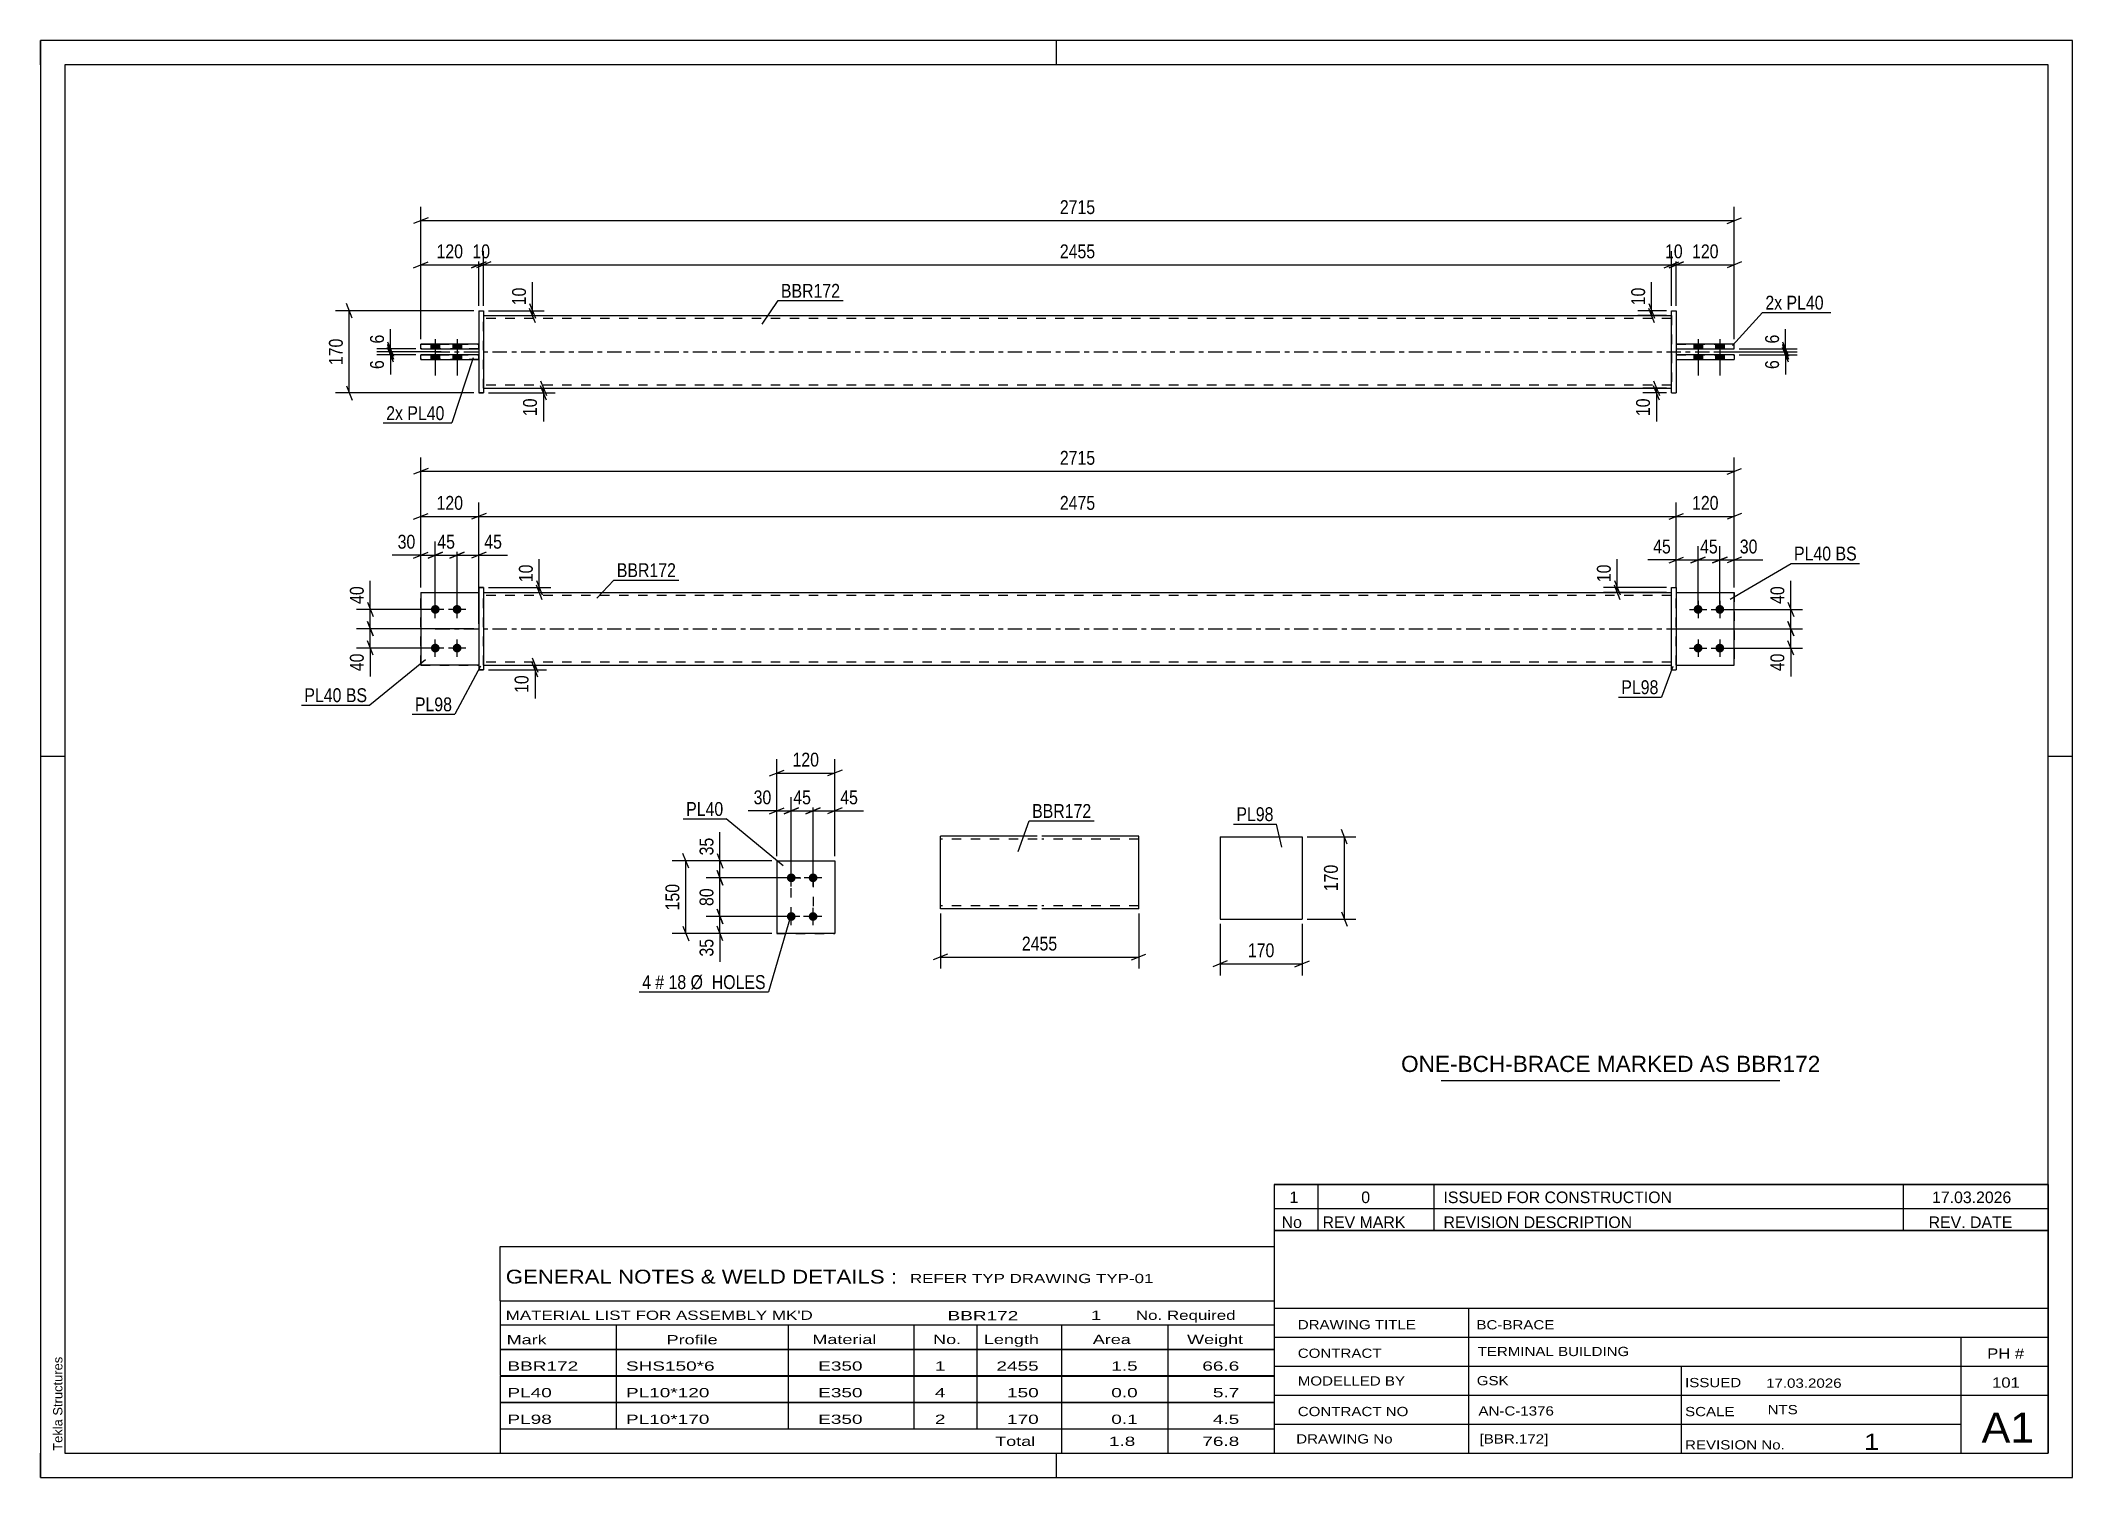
# Paper-space layout 'Layout1' of a CAD drawing. Header units: millimetres. Extents: x 0 to 420, y 0 to 297.
# The model-space entities are those that its viewports show. They can reach past a viewport. Long polylines and large blocks are cut down to what shows.
import ezdxf

# ---------------------------------------------------------------- set-up
doc = ezdxf.new("R2010")
doc.units = ezdxf.units.MM
doc.linetypes.add('DXK_LINE_DOT2', pattern=[3.9198, 1.9599, -1.9599])
doc.linetypes.add('DXK_LINE_DOT3', pattern=[5.9187, 2.979, -0.9799, 0.9799, -0.9799])
doc.layers.add('Viewport layer', color=7, linetype='Continuous', plot=False)
doc.styles.add('Arial', font='ARIAL.TTF', dxfattribs={"height": 0.2})
doc.styles.add('Arial Narrow', font='ARIALN.TTF', dxfattribs={"height": 0.2})

# ---------------------------------------------------------------- blocks, each defined once
blk = doc.blocks.new('Unknown-580608097-1163')
at = {"color": 5, "linetype": 'Continuous'}
for p, q in [((420, 297), (0, 297)), ((0, 297), (0, 0)), ((0, 292), (0, 297)), ((210, 292), (210, 297)), ((420, 0), (420, 297)), ((415, 292), (5, 292)), ((5, 292), (5, 5)), ((415, 5), (415, 292)), ((5, 149), (0, 149)), ((420, 149), (415, 149)), ((0, 0), (0, 5)), ((5, 5), (415, 5)), ((210, 0), (210, 5)), ((0, 0), (420, 0))]:
    blk.add_line(p, q, dxfattribs=at)
at = {"color": 174, "linetype": 'Continuous', "style": 'Arial'}
blk.add_text('Tekla Structures', height=1.9102, rotation=90, dxfattribs=at).set_placement((4.5, 5.5))
blk = doc.blocks.new('Part-580608097-1769 - 1733')
at = {"color": 2, "linetype": 'Continuous'}
for p, q in [((78.58, 182.93), (90.58, 182.93)), ((78.58, 182.93), (78.58, 167.93)), ((90.58, 167.93), (78.58, 167.93)), ((78.58, 167.93), (78.58, 167.93))]:
    blk.add_line(p, q, dxfattribs=at)
at = {"color": 7, "linetype": 'DXK_LINE_DOT2'}
for p, q in [((78.58, 182.93), (90.58, 182.93)), ((90.58, 182.93), (90.58, 182.93)), ((90.58, 182.93), (90.58, 167.93)), ((78.58, 167.93), (90.58, 167.93)), ((78.58, 167.93), (78.58, 167.93))]:
    blk.add_line(p, q, dxfattribs=at)
blk = doc.blocks.new('Part-580608097-1739 - 1733')
at = {"color": 7, "linetype": 'DXK_LINE_DOT2'}
for p, q in [((338.12, 182.93), (350.12, 182.93)), ((338.12, 167.93), (338.12, 182.93)), ((338.12, 182.93), (350.12, 182.93)), ((350.12, 182.93), (350.12, 182.93)), ((350.12, 182.93), (350.12, 167.93)), ((338.12, 167.93), (338.12, 167.93)), ((338.12, 167.93), (350.12, 167.93)), ((338.12, 167.93), (350.12, 167.93))]:
    blk.add_line(p, q, dxfattribs=at)
blk = doc.blocks.new('Part-580608097-1744 - 1733')
at = {"color": 2, "linetype": 'Continuous'}
for p, q in [((338.12, 182.93), (350.12, 182.93)), ((350.12, 182.93), (350.12, 182.93)), ((350.12, 167.93), (350.12, 182.93)), ((338.12, 167.93), (350.12, 167.93))]:
    blk.add_line(p, q, dxfattribs=at)
at = {"color": 7, "linetype": 'DXK_LINE_DOT2'}
for p, q in [((338.12, 182.93), (350.12, 182.93)), ((338.12, 167.93), (338.12, 182.93)), ((338.12, 167.93), (338.12, 167.93)), ((338.12, 167.93), (350.12, 167.93))]:
    blk.add_line(p, q, dxfattribs=at)
blk = doc.blocks.new('Part-580608097-1759 - 1733')
at = {"color": 2, "linetype": 'Continuous'}
for p, q in [((91.58, 183.93), (90.58, 183.93)), ((90.58, 183.93), (90.58, 166.93)), ((91.58, 183.93), (91.58, 183.93)), ((91.58, 183.93), (91.58, 166.93)), ((90.58, 166.93), (91.58, 166.93))]:
    blk.add_line(p, q, dxfattribs=at)
at = {"color": 7, "linetype": 'DXK_LINE_DOT2'}
for p, q in [((90.58, 183.93), (91.58, 183.93)), ((91.58, 166.93), (90.58, 166.93))]:
    blk.add_line(p, q, dxfattribs=at)
blk = doc.blocks.new('Part-580608097-1764 - 1733')
at = {"color": 7, "linetype": 'DXK_LINE_DOT2'}
for p, q in [((78.58, 182.93), (90.58, 182.93)), ((78.58, 182.93), (90.58, 182.93)), ((78.58, 167.93), (78.58, 182.93)), ((90.58, 182.93), (90.58, 182.93)), ((90.58, 182.93), (90.58, 167.93)), ((78.58, 167.93), (90.58, 167.93)), ((90.58, 167.93), (78.58, 167.93)), ((78.58, 167.93), (78.58, 167.93))]:
    blk.add_line(p, q, dxfattribs=at)
blk = doc.blocks.new('Part-580608097-1774 - 1733')
at = {"color": 2, "linetype": 'Continuous'}
for p, q in [((337.12, 183.93), (338.12, 183.93)), ((337.12, 166.93), (337.12, 183.93)), ((338.12, 183.93), (338.12, 166.93)), ((337.12, 166.93), (337.12, 166.93)), ((337.12, 166.93), (338.12, 166.93))]:
    blk.add_line(p, q, dxfattribs=at)
at = {"color": 7, "linetype": 'DXK_LINE_DOT2'}
for p, q in [((337.12, 183.93), (338.12, 183.93)), ((337.12, 166.93), (338.12, 166.93))]:
    blk.add_line(p, q, dxfattribs=at)
blk = doc.blocks.new('Part-580608097-1779 - 1733')
at = {"color": 2, "linetype": 'Continuous'}
for p, q in [((91.58, 182.93), (337.12, 182.93)), ((91.58, 167.93), (337.12, 167.93))]:
    blk.add_line(p, q, dxfattribs=at)
at = {"color": 7, "linetype": 'DXK_LINE_DOT2'}
for p, q in [((91.58, 167.93), (91.58, 182.93)), ((337.12, 182.33), (91.58, 182.33)), ((337.12, 167.93), (337.12, 182.93)), ((337.12, 168.53), (91.58, 168.53))]:
    blk.add_line(p, q, dxfattribs=at)
at = {"color": 7, "linetype": 'DXK_LINE_DOT3'}
blk.add_line((81.58, 175.43), (347.12, 175.43), dxfattribs=at)
blk = doc.blocks.new('Bolt-580608097-1780 - 1733')
at = {"linetype": 'Continuous'}
for points in [[(342.62, 180.33), (342.81, 180.31), (342.99, 180.25), (343.15, 180.15), (343.29, 180.03), (343.4, 179.88), (343.48, 179.7), (343.52, 179.52), (343.52, 179.33), (343.48, 179.15), (343.4, 178.98), (343.29, 178.82), (343.15, 178.7), (342.99, 178.6), (342.81, 178.55), (342.62, 178.53), (342.43, 178.55), (342.25, 178.6), (342.09, 178.7), (341.95, 178.82), (341.84, 178.98), (341.76, 179.15), (341.73, 179.33), (341.73, 179.52), (341.76, 179.7), (341.84, 179.88), (341.95, 180.03), (342.09, 180.15), (342.25, 180.25), (342.43, 180.31)], [(347.12, 180.33), (347.31, 180.31), (347.49, 180.25), (347.65, 180.15), (347.79, 180.03), (347.9, 179.88), (347.98, 179.7), (348.02, 179.52), (348.02, 179.33), (347.98, 179.15), (347.9, 178.98), (347.79, 178.82), (347.65, 178.7), (347.49, 178.6), (347.31, 178.55), (347.12, 178.53), (346.93, 178.55), (346.75, 178.6), (346.59, 178.7), (346.45, 178.82), (346.34, 178.98), (346.26, 179.15), (346.23, 179.33), (346.23, 179.52), (346.26, 179.7), (346.34, 179.88), (346.45, 180.03), (346.59, 180.15), (346.75, 180.25), (346.93, 180.31)], [(342.62, 172.33), (342.81, 172.31), (342.99, 172.25), (343.15, 172.15), (343.29, 172.03), (343.4, 171.88), (343.48, 171.7), (343.52, 171.52), (343.52, 171.33), (343.48, 171.15), (343.4, 170.98), (343.29, 170.82), (343.15, 170.7), (342.99, 170.6), (342.81, 170.55), (342.62, 170.53), (342.43, 170.55), (342.25, 170.6), (342.09, 170.7), (341.95, 170.82), (341.84, 170.98), (341.76, 171.15), (341.73, 171.33), (341.73, 171.52), (341.76, 171.7), (341.84, 171.88), (341.95, 172.03), (342.09, 172.15), (342.25, 172.25), (342.43, 172.31)], [(347.12, 172.33), (347.31, 172.31), (347.49, 172.25), (347.65, 172.15), (347.79, 172.03), (347.9, 171.88), (347.98, 171.7), (348.02, 171.52), (348.02, 171.33), (347.98, 171.15), (347.9, 170.98), (347.79, 170.82), (347.65, 170.7), (347.49, 170.6), (347.31, 170.55), (347.12, 170.53), (346.93, 170.55), (346.75, 170.6), (346.59, 170.7), (346.45, 170.82), (346.34, 170.98), (346.26, 171.15), (346.23, 171.33), (346.23, 171.52), (346.26, 171.7), (346.34, 171.88), (346.45, 172.03), (346.59, 172.15), (346.75, 172.25), (346.93, 172.31)]]:
    blk.add_hatch(color=1, dxfattribs=at).paths.add_polyline_path(points)
at = {"color": 1, "linetype": 'Continuous'}
for p, q in [((342.62, 181.23), (342.62, 177.63)), ((347.12, 181.23), (347.12, 177.63)), ((340.82, 179.43), (344.42, 179.43)), ((345.32, 179.43), (348.92, 179.43)), ((342.62, 173.23), (342.62, 169.63)), ((347.12, 173.23), (347.12, 169.63)), ((340.82, 171.43), (344.42, 171.43)), ((345.32, 171.43), (348.92, 171.43))]:
    blk.add_line(p, q, dxfattribs=at)
blk = doc.blocks.new('Bolt-580608097-1781 - 1733')
at = {"linetype": 'Continuous'}
for points in [[(81.58, 178.53), (81.39, 178.55), (81.21, 178.6), (81.05, 178.7), (80.91, 178.82), (80.8, 178.98), (80.73, 179.15), (80.69, 179.33), (80.69, 179.52), (80.73, 179.7), (80.8, 179.88), (80.91, 180.03), (81.05, 180.15), (81.21, 180.25), (81.39, 180.31), (81.58, 180.33), (81.77, 180.31), (81.95, 180.25), (82.11, 180.15), (82.25, 180.03), (82.36, 179.88), (82.44, 179.7), (82.48, 179.52), (82.48, 179.33), (82.44, 179.15), (82.36, 178.98), (82.25, 178.82), (82.11, 178.7), (81.95, 178.6), (81.77, 178.55)], [(86.08, 178.53), (85.89, 178.55), (85.71, 178.6), (85.55, 178.7), (85.41, 178.82), (85.3, 178.98), (85.23, 179.15), (85.19, 179.33), (85.19, 179.52), (85.23, 179.7), (85.3, 179.88), (85.41, 180.03), (85.55, 180.15), (85.71, 180.25), (85.89, 180.31), (86.08, 180.33), (86.27, 180.31), (86.45, 180.25), (86.61, 180.15), (86.75, 180.03), (86.86, 179.88), (86.94, 179.7), (86.98, 179.52), (86.98, 179.33), (86.94, 179.15), (86.86, 178.98), (86.75, 178.82), (86.61, 178.7), (86.45, 178.6), (86.27, 178.55)], [(81.58, 170.53), (81.39, 170.55), (81.21, 170.6), (81.05, 170.7), (80.91, 170.82), (80.8, 170.98), (80.73, 171.15), (80.69, 171.33), (80.69, 171.52), (80.73, 171.7), (80.8, 171.88), (80.91, 172.03), (81.05, 172.15), (81.21, 172.25), (81.39, 172.31), (81.58, 172.33), (81.77, 172.31), (81.95, 172.25), (82.11, 172.15), (82.25, 172.03), (82.36, 171.88), (82.44, 171.7), (82.48, 171.52), (82.48, 171.33), (82.44, 171.15), (82.36, 170.98), (82.25, 170.82), (82.11, 170.7), (81.95, 170.6), (81.77, 170.55)], [(86.08, 170.53), (85.89, 170.55), (85.71, 170.6), (85.55, 170.7), (85.41, 170.82), (85.3, 170.98), (85.23, 171.15), (85.19, 171.33), (85.19, 171.52), (85.23, 171.7), (85.3, 171.88), (85.41, 172.03), (85.55, 172.15), (85.71, 172.25), (85.89, 172.31), (86.08, 172.33), (86.27, 172.31), (86.45, 172.25), (86.61, 172.15), (86.75, 172.03), (86.86, 171.88), (86.94, 171.7), (86.98, 171.52), (86.98, 171.33), (86.94, 171.15), (86.86, 170.98), (86.75, 170.82), (86.61, 170.7), (86.45, 170.6), (86.27, 170.55)]]:
    blk.add_hatch(color=1, dxfattribs=at).paths.add_polyline_path(points)
at = {"color": 1, "linetype": 'Continuous'}
for p, q in [((81.58, 177.63), (81.58, 181.23)), ((86.08, 177.63), (86.08, 181.23)), ((83.38, 179.43), (79.78, 179.43)), ((87.88, 179.43), (84.28, 179.43)), ((81.58, 169.63), (81.58, 173.23)), ((86.08, 169.63), (86.08, 173.23)), ((83.38, 171.43), (79.78, 171.43)), ((87.88, 171.43), (84.28, 171.43))]:
    blk.add_line(p, q, dxfattribs=at)
blk = doc.blocks.new('Bolt-580608097-1399 - 1390')
at = {"linetype": 'Continuous'}
for points in [[(343.52, 234.26), (341.72, 234.26), (341.72, 233.26), (343.52, 233.26)], [(343.52, 234.26), (341.72, 234.26), (341.72, 233.26), (343.52, 233.26)], [(343.52, 232.06), (341.72, 232.06), (341.72, 231.06), (343.52, 231.06)], [(343.52, 232.06), (341.72, 232.06), (341.72, 231.06), (343.52, 231.06)], [(348.02, 234.26), (346.22, 234.26), (346.22, 233.26), (348.02, 233.26)], [(348.02, 234.26), (346.22, 234.26), (346.22, 233.26), (348.02, 233.26)], [(348.02, 232.06), (346.22, 232.06), (346.22, 231.06), (348.02, 231.06)], [(348.02, 232.06), (346.22, 232.06), (346.22, 231.06), (348.02, 231.06)]]:
    blk.add_hatch(color=1, dxfattribs=at).paths.add_polyline_path(points)
at = {"color": 1, "linetype": 'Continuous'}
for p, q in [((342.62, 235.26), (342.62, 227.76)), ((342.62, 235.26), (342.62, 227.76)), ((347.12, 235.26), (347.12, 227.76)), ((347.12, 235.26), (347.12, 227.76)), ((341.72, 234.26), (341.72, 233.26)), ((341.72, 234.26), (341.72, 233.26)), ((341.72, 232.06), (341.72, 231.06)), ((341.72, 232.06), (341.72, 231.06)), ((343.52, 234.26), (343.52, 233.26)), ((343.52, 234.26), (343.52, 233.26)), ((343.52, 232.06), (343.52, 231.06)), ((343.52, 232.06), (343.52, 231.06)), ((346.22, 234.26), (346.22, 233.26)), ((346.22, 234.26), (346.22, 233.26)), ((346.22, 232.06), (346.22, 231.06)), ((346.22, 232.06), (346.22, 231.06)), ((348.02, 234.26), (348.02, 233.26)), ((348.02, 234.26), (348.02, 233.26)), ((348.02, 232.06), (348.02, 231.06)), ((348.02, 232.06), (348.02, 231.06))]:
    blk.add_line(p, q, dxfattribs=at)
blk = doc.blocks.new('Part-580608097-1446 - 1390')
at = {"color": 2, "linetype": 'Continuous'}
for p, q in [((90.58, 234.26), (78.58, 234.26)), ((78.58, 233.26), (78.58, 234.26)), ((78.58, 233.26), (90.58, 233.26)), ((78.58, 233.26), (78.58, 233.26))]:
    blk.add_line(p, q, dxfattribs=at)
at = {"color": 7, "linetype": 'DXK_LINE_DOT2'}
for p, q in [((78.58, 234.26), (90.58, 234.26)), ((90.58, 233.26), (78.58, 233.26)), ((90.58, 233.26), (90.58, 234.26))]:
    blk.add_line(p, q, dxfattribs=at)
blk = doc.blocks.new('Bolt-580608097-1398 - 1390')
at = {"linetype": 'Continuous'}
for points in [[(80.68, 233.26), (82.48, 233.26), (82.48, 234.26), (80.68, 234.26)], [(80.68, 233.26), (82.48, 233.26), (82.48, 234.26), (80.68, 234.26)], [(80.68, 231.06), (82.48, 231.06), (82.48, 232.06), (80.68, 232.06)], [(80.68, 231.06), (82.48, 231.06), (82.48, 232.06), (80.68, 232.06)], [(85.18, 233.26), (86.98, 233.26), (86.98, 234.26), (85.18, 234.26)], [(85.18, 233.26), (86.98, 233.26), (86.98, 234.26), (85.18, 234.26)], [(85.18, 231.06), (86.98, 231.06), (86.98, 232.06), (85.18, 232.06)], [(85.18, 231.06), (86.98, 231.06), (86.98, 232.06), (85.18, 232.06)]]:
    blk.add_hatch(color=1, dxfattribs=at).paths.add_polyline_path(points)
at = {"color": 1, "linetype": 'Continuous'}
for p, q in [((81.58, 235.26), (81.58, 227.76)), ((81.58, 235.26), (81.58, 227.76)), ((86.08, 235.26), (86.08, 227.76)), ((86.08, 235.26), (86.08, 227.76)), ((80.68, 234.26), (80.68, 233.26)), ((80.68, 234.26), (80.68, 233.26)), ((80.68, 232.06), (80.68, 231.06)), ((80.68, 232.06), (80.68, 231.06)), ((82.48, 234.26), (82.48, 233.26)), ((82.48, 234.26), (82.48, 233.26)), ((82.48, 232.06), (82.48, 231.06)), ((82.48, 232.06), (82.48, 231.06)), ((85.18, 234.26), (85.18, 233.26)), ((85.18, 234.26), (85.18, 233.26)), ((85.18, 232.06), (85.18, 231.06)), ((85.18, 232.06), (85.18, 231.06)), ((86.98, 234.26), (86.98, 233.26)), ((86.98, 234.26), (86.98, 233.26)), ((86.98, 232.06), (86.98, 231.06)), ((86.98, 232.06), (86.98, 231.06))]:
    blk.add_line(p, q, dxfattribs=at)
blk = doc.blocks.new('Part-580608097-1441 - 1390')
at = {"color": 2, "linetype": 'Continuous'}
for p, q in [((90.58, 232.06), (78.58, 232.06)), ((78.58, 231.06), (78.58, 232.06)), ((78.58, 231.06), (90.58, 231.06)), ((78.58, 231.06), (78.58, 231.06))]:
    blk.add_line(p, q, dxfattribs=at)
at = {"color": 7, "linetype": 'DXK_LINE_DOT2'}
for p, q in [((78.58, 232.06), (90.58, 232.06)), ((90.58, 231.06), (78.58, 231.06)), ((90.58, 231.06), (90.58, 232.06))]:
    blk.add_line(p, q, dxfattribs=at)
blk = doc.blocks.new('Part-580608097-1425 - 1390')
at = {"color": 2, "linetype": 'Continuous'}
for p, q in [((91.58, 240.16), (337.12, 240.16)), ((91.58, 225.16), (337.12, 225.16))]:
    blk.add_line(p, q, dxfattribs=at)
at = {"color": 7, "linetype": 'DXK_LINE_DOT2'}
for p, q in [((91.58, 225.16), (91.58, 240.16)), ((337.12, 239.56), (91.58, 239.56)), ((337.12, 240.16), (337.12, 225.16)), ((337.12, 225.76), (91.58, 225.76))]:
    blk.add_line(p, q, dxfattribs=at)
at = {"color": 7, "linetype": 'DXK_LINE_DOT3'}
blk.add_line((81.58, 232.66), (347.12, 232.66), dxfattribs=at)
blk = doc.blocks.new('Part-580608097-1426 - 1390')
at = {"color": 2, "linetype": 'Continuous'}
for p, q in [((337.12, 241.16), (337.12, 241.16)), ((337.12, 224.16), (337.12, 241.16)), ((337.12, 241.16), (338.12, 241.16)), ((338.12, 241.16), (338.12, 241.16)), ((338.12, 241.16), (338.12, 224.16)), ((337.12, 224.16), (338.12, 224.16)), ((337.12, 224.16), (337.12, 224.16)), ((338.12, 224.16), (338.12, 224.16))]:
    blk.add_line(p, q, dxfattribs=at)
at = {"color": 7, "linetype": 'DXK_LINE_DOT2'}
for p, q in [((337.12, 241.16), (338.12, 241.16)), ((337.12, 224.16), (338.12, 224.16)), ((338.12, 224.16), (338.12, 224.16))]:
    blk.add_line(p, q, dxfattribs=at)
blk = doc.blocks.new('Part-580608097-1447 - 1390')
at = {"color": 2, "linetype": 'Continuous'}
for p, q in [((90.58, 241.16), (91.58, 241.16)), ((90.58, 241.16), (90.58, 224.16)), ((91.58, 241.16), (91.58, 241.16)), ((91.58, 241.16), (91.58, 224.16)), ((91.58, 224.16), (90.58, 224.16)), ((90.58, 224.16), (90.58, 224.16))]:
    blk.add_line(p, q, dxfattribs=at)
at = {"color": 7, "linetype": 'DXK_LINE_DOT2'}
for p, q in [((90.58, 241.16), (91.58, 241.16)), ((90.58, 224.16), (91.58, 224.16)), ((90.58, 224.16), (90.58, 224.16))]:
    blk.add_line(p, q, dxfattribs=at)
blk = doc.blocks.new('Part-580608097-1452 - 1390')
at = {"color": 2, "linetype": 'Continuous'}
for p, q in [((350.12, 234.26), (338.12, 234.26)), ((338.12, 233.26), (350.12, 233.26)), ((350.12, 233.26), (350.12, 234.26))]:
    blk.add_line(p, q, dxfattribs=at)
at = {"color": 7, "linetype": 'DXK_LINE_DOT2'}
for p, q in [((338.12, 234.26), (338.12, 233.26)), ((338.12, 234.26), (350.12, 234.26)), ((338.12, 233.26), (350.12, 233.26))]:
    blk.add_line(p, q, dxfattribs=at)
blk = doc.blocks.new('Part-580608097-1457 - 1390')
at = {"color": 2, "linetype": 'Continuous'}
for p, q in [((350.12, 232.06), (338.12, 232.06)), ((338.12, 231.06), (350.12, 231.06)), ((350.12, 232.06), (350.12, 231.06))]:
    blk.add_line(p, q, dxfattribs=at)
at = {"color": 7, "linetype": 'DXK_LINE_DOT2'}
for p, q in [((338.12, 232.06), (338.12, 231.06)), ((338.12, 232.06), (350.12, 232.06)), ((338.12, 231.06), (350.12, 231.06))]:
    blk.add_line(p, q, dxfattribs=at)
blk = doc.blocks.new('Part-580608097-2112 - 2105')
at = {"color": 2, "linetype": 'Continuous'}
for p, q in [((152.17, 127.44), (164.17, 127.44)), ((152.17, 127.44), (152.17, 112.44)), ((164.17, 127.44), (164.17, 127.44)), ((164.17, 127.44), (164.17, 112.44)), ((164.17, 112.44), (152.17, 112.44)), ((152.17, 112.44), (152.17, 112.44))]:
    blk.add_line(p, q, dxfattribs=at)
at = {"color": 7, "linetype": 'DXK_LINE_DOT2'}
for p, q in [((152.17, 127.44), (164.17, 127.44)), ((164.17, 127.44), (164.17, 127.44)), ((152.17, 112.44), (164.17, 112.44))]:
    blk.add_line(p, q, dxfattribs=at)
blk = doc.blocks.new('Bolt-580608097-2145 - 2105')
at = {"linetype": 'Continuous'}
for points in [[(155.17, 124.84), (155.36, 124.82), (155.54, 124.76), (155.7, 124.67), (155.84, 124.54), (155.95, 124.39), (156.03, 124.22), (156.07, 124.04), (156.07, 123.85), (156.03, 123.66), (155.95, 123.49), (155.84, 123.34), (155.7, 123.21), (155.54, 123.12), (155.36, 123.06), (155.17, 123.04), (154.98, 123.06), (154.81, 123.12), (154.64, 123.21), (154.5, 123.34), (154.39, 123.49), (154.32, 123.66), (154.28, 123.85), (154.28, 124.04), (154.32, 124.22), (154.39, 124.39), (154.5, 124.54), (154.64, 124.67), (154.81, 124.76), (154.98, 124.82)], [(159.67, 124.84), (159.86, 124.82), (160.04, 124.76), (160.2, 124.67), (160.34, 124.54), (160.45, 124.39), (160.53, 124.22), (160.57, 124.04), (160.57, 123.85), (160.53, 123.66), (160.45, 123.49), (160.34, 123.34), (160.2, 123.21), (160.04, 123.12), (159.86, 123.06), (159.67, 123.04), (159.48, 123.06), (159.31, 123.12), (159.14, 123.21), (159, 123.34), (158.89, 123.49), (158.82, 123.66), (158.78, 123.85), (158.78, 124.04), (158.82, 124.22), (158.89, 124.39), (159, 124.54), (159.14, 124.67), (159.31, 124.76), (159.48, 124.82)], [(155.17, 116.84), (155.36, 116.82), (155.54, 116.76), (155.7, 116.67), (155.84, 116.54), (155.95, 116.39), (156.03, 116.22), (156.07, 116.04), (156.07, 115.85), (156.03, 115.66), (155.95, 115.49), (155.84, 115.34), (155.7, 115.21), (155.54, 115.12), (155.36, 115.06), (155.17, 115.04), (154.98, 115.06), (154.81, 115.12), (154.64, 115.21), (154.5, 115.34), (154.39, 115.49), (154.32, 115.66), (154.28, 115.85), (154.28, 116.04), (154.32, 116.22), (154.39, 116.39), (154.5, 116.54), (154.64, 116.67), (154.81, 116.76), (154.98, 116.82)], [(159.67, 116.84), (159.86, 116.82), (160.04, 116.76), (160.2, 116.67), (160.34, 116.54), (160.45, 116.39), (160.53, 116.22), (160.57, 116.04), (160.57, 115.85), (160.53, 115.66), (160.45, 115.49), (160.34, 115.34), (160.2, 115.21), (160.04, 115.12), (159.86, 115.06), (159.67, 115.04), (159.48, 115.06), (159.31, 115.12), (159.14, 115.21), (159, 115.34), (158.89, 115.49), (158.82, 115.66), (158.78, 115.85), (158.78, 116.04), (158.82, 116.22), (158.89, 116.39), (159, 116.54), (159.14, 116.67), (159.31, 116.76), (159.48, 116.82)]]:
    blk.add_hatch(color=1, dxfattribs=at).paths.add_polyline_path(points)
at = {"color": 1, "linetype": 'Continuous'}
for p, q in [((156.97, 123.94), (153.37, 123.94)), ((155.17, 122.14), (155.17, 125.74)), ((161.47, 123.94), (157.87, 123.94)), ((159.67, 122.14), (159.67, 125.74)), ((155.17, 114.14), (155.17, 117.74)), ((159.67, 114.14), (159.67, 117.74)), ((156.97, 115.94), (153.37, 115.94)), ((161.47, 115.94), (157.87, 115.94))]:
    blk.add_line(p, q, dxfattribs=at)
blk = doc.blocks.new('Part-580608097-2275 - 2269')
at = {"color": 2, "linetype": 'Continuous'}
for p, q in [((243.81, 132.41), (243.8, 115.41)), ((243.81, 132.41), (260.81, 132.41)), ((260.81, 132.41), (260.8, 115.41)), ((243.8, 115.41), (260.8, 115.41))]:
    blk.add_line(p, q, dxfattribs=at)
blk = doc.blocks.new('Part-580608097-2301 - 2294')
at = {"color": 2, "linetype": 'Continuous'}
for p, q in [((206, 132.56), (186, 132.56)), ((186, 117.65), (186, 132.56)), ((227, 132.56), (207, 132.56)), ((227, 117.56), (227, 132.56)), ((186, 117.56), (186, 117.65)), ((206, 117.56), (186, 117.56)), ((227, 117.56), (207, 117.56))]:
    blk.add_line(p, q, dxfattribs=at)
at = {"color": 7, "linetype": 'DXK_LINE_DOT2'}
for p, q in [((206, 131.96), (186, 131.96)), ((227, 131.96), (207, 131.96)), ((186, 118.16), (186, 118.21)), ((206, 118.16), (186, 118.16)), ((227, 118.16), (207, 118.16)), ((227, 118.16), (227, 118.21))]:
    blk.add_line(p, q, dxfattribs=at)
blk = doc.blocks.new('Rectangle-580608097-2255 - 2105')
at = {"color": 1, "linetype": 'DXK_LINE_DOT2'}
blk.add_lwpolyline([(155.17, 123.94), (159.67, 123.94), (159.67, 115.94), (155.17, 115.94), (155.17, 123.94)], close=True, dxfattribs=at)
blk = doc.blocks.new('StraightDimension-580608097-1955 - 1733')
at = {"color": 7, "linetype": 'Continuous'}
for p, q in [((67.54, 180.93), (68.74, 177.93)), ((80.58, 179.43), (65.29, 179.43)), ((68.74, 173.93), (67.54, 176.93)), ((68.14, 175.43), (68.14, 179.43)), ((89.58, 175.43), (65.29, 175.43))]:
    blk.add_line(p, q, dxfattribs=at)
at = {"color": 0}
blk.add_wipeout([(67.39, 184.81), (63.19, 184.81), (63.19, 179.95), (67.39, 179.95)], dxfattribs=at)
at = {"color": 7, "linetype": 'Continuous'}
blk.add_line((68.14, 179.43), (68.14, 185.33), dxfattribs=at)
blk.add_line((68.14, 179.43), (68.14, 185.33), dxfattribs=at)
at = {"color": 3, "style": 'Arial Narrow'}
blk.add_text('40', height=2.863, rotation=90.0002, dxfattribs=at).set_placement((66.79, 180.55))
blk = doc.blocks.new('StraightDimension-580608097-1827 - 1733')
at = {"color": 7, "linetype": 'Continuous'}
for p, q in [((341.12, 189.04), (344.12, 190.24)), ((342.62, 180.43), (342.62, 192.49)), ((342.62, 189.64), (347.12, 189.64)), ((348.62, 190.24), (345.62, 189.04)), ((347.12, 180.43), (347.12, 192.49))]:
    blk.add_line(p, q, dxfattribs=at)
at = {"color": 0}
blk.add_wipeout([(347.3, 190.39), (347.3, 194.59), (342.44, 194.59), (342.44, 190.39)], dxfattribs=at)
at = {"color": 3, "style": 'Arial Narrow'}
blk.add_text('45', height=2.863, dxfattribs=at).set_placement((343.04, 190.99))
blk = doc.blocks.new('StraightDimension-580608097-1784 - 1733')
at = {"color": 7, "linetype": 'Continuous'}
for p, q in [((101.6, 169.43), (102.8, 166.43)), ((102.8, 165.43), (101.6, 168.43)), ((92.58, 167.93), (104.6, 167.93)), ((92.58, 166.93), (104.6, 166.93)), ((102.2, 166.93), (102.2, 167.93))]:
    blk.add_line(p, q, dxfattribs=at)
at = {"color": 0}
blk.add_wipeout([(101.45, 166.4), (97.25, 166.4), (97.25, 161.55), (101.45, 161.55)], dxfattribs=at)
at = {"color": 7, "linetype": 'Continuous'}
blk.add_line((102.2, 166.93), (102.2, 161.02), dxfattribs=at)
blk.add_line((102.2, 166.93), (102.2, 161.02), dxfattribs=at)
at = {"color": 3, "style": 'Arial Narrow'}
blk.add_text('10', height=2.863, rotation=90.0002, dxfattribs=at).set_placement((100.85, 162.15))
blk = doc.blocks.new('StraightDimension-580608097-1857 - 1733')
at = {"color": 7, "linetype": 'Continuous'}
for p, q in [((78.58, 183.93), (78.58, 210.83)), ((350.12, 183.93), (350.12, 210.83)), ((80.08, 208.58), (77.08, 207.38)), ((78.58, 207.98), (350.12, 207.98)), ((348.62, 207.38), (351.62, 208.58))]:
    blk.add_line(p, q, dxfattribs=at)
at = {"color": 0}
blk.add_wipeout([(218.61, 208.73), (218.61, 212.93), (210.09, 212.93), (210.09, 208.73)], dxfattribs=at)
at = {"color": 3, "style": 'Arial Narrow'}
blk.add_text('2715', height=2.863, dxfattribs=at).set_placement((210.69, 209.33))
blk = doc.blocks.new('StraightDimension-580608097-1793 - 1733')
at = {"color": 7, "linetype": 'Continuous'}
for p, q in [((102.48, 185.43), (103.68, 182.43)), ((92.58, 183.93), (105.48, 183.93)), ((92.58, 182.93), (105.48, 182.93)), ((103.68, 181.43), (102.48, 184.43)), ((103.08, 182.93), (103.08, 183.93))]:
    blk.add_line(p, q, dxfattribs=at)
at = {"color": 0}
blk.add_wipeout([(102.33, 189.31), (98.13, 189.31), (98.13, 184.45), (102.33, 184.45)], dxfattribs=at)
at = {"color": 7, "linetype": 'Continuous'}
blk.add_line((103.08, 183.93), (103.08, 189.83), dxfattribs=at)
blk.add_line((103.08, 183.93), (103.08, 189.83), dxfattribs=at)
at = {"color": 3, "style": 'Arial Narrow'}
blk.add_text('10', height=2.863, rotation=90.0002, dxfattribs=at).set_placement((101.73, 185.05))
blk = doc.blocks.new('StraightDimension-580608097-1930 - 1733')
at = {"color": 7, "linetype": 'Continuous'}
for p, q in [((77.08, 198.06), (80.08, 199.26)), ((78.58, 183.93), (78.58, 201.51)), ((78.58, 198.66), (90.58, 198.66)), ((92.08, 199.26), (89.08, 198.06)), ((90.58, 176.43), (90.58, 201.51))]:
    blk.add_line(p, q, dxfattribs=at)
at = {"color": 0}
blk.add_wipeout([(87.92, 199.41), (87.92, 203.61), (81.24, 203.61), (81.24, 199.41)], dxfattribs=at)
at = {"color": 3, "style": 'Arial Narrow'}
blk.add_text('120', height=2.863, dxfattribs=at).set_placement((81.84, 200.01))
blk = doc.blocks.new('StraightDimension-580608097-1802 - 1733')
at = {"color": 7, "linetype": 'Continuous'}
for p, q in [((325.32, 185.43), (326.52, 182.43)), ((336.12, 183.93), (323.07, 183.93)), ((336.12, 182.93), (323.07, 182.93)), ((326.52, 181.43), (325.32, 184.43)), ((325.92, 182.93), (325.92, 183.93))]:
    blk.add_line(p, q, dxfattribs=at)
at = {"color": 0}
blk.add_wipeout([(325.17, 189.31), (320.97, 189.31), (320.97, 184.45), (325.17, 184.45)], dxfattribs=at)
at = {"color": 7, "linetype": 'Continuous'}
blk.add_line((325.92, 183.93), (325.92, 189.83), dxfattribs=at)
blk.add_line((325.92, 183.93), (325.92, 189.83), dxfattribs=at)
at = {"color": 3, "style": 'Arial Narrow'}
blk.add_text('10', height=2.863, rotation=90.0002, dxfattribs=at).set_placement((324.57, 185.05))
blk = doc.blocks.new('StraightDimension-580608097-1811 - 1733')
at = {"color": 7, "linetype": 'Continuous'}
for p, q in [((336.62, 189.04), (339.62, 190.24)), ((338.12, 183.93), (338.12, 192.49)), ((338.12, 189.64), (342.62, 189.64)), ((344.12, 190.24), (341.12, 189.04)), ((342.62, 180.43), (342.62, 192.49))]:
    blk.add_line(p, q, dxfattribs=at)
at = {"color": 0}
blk.add_wipeout([(337.6, 190.39), (337.6, 194.59), (332.74, 194.59), (332.74, 190.39)], dxfattribs=at)
at = {"color": 7, "linetype": 'Continuous'}
blk.add_line((338.12, 189.64), (332.21, 189.64), dxfattribs=at)
blk.add_line((338.12, 189.64), (332.21, 189.64), dxfattribs=at)
at = {"color": 3, "style": 'Arial Narrow'}
blk.add_text('45', height=2.863, dxfattribs=at).set_placement((333.34, 190.99))
blk = doc.blocks.new('StraightDimension-580608097-1840 - 1733')
at = {"color": 7, "linetype": 'Continuous'}
for p, q in [((345.62, 189.04), (348.62, 190.24)), ((347.12, 180.43), (347.12, 192.49)), ((347.12, 189.64), (350.12, 189.64)), ((351.62, 190.24), (348.62, 189.04)), ((350.12, 183.93), (350.12, 192.49))]:
    blk.add_line(p, q, dxfattribs=at)
at = {"color": 0}
blk.add_wipeout([(355.5, 190.39), (355.5, 194.59), (350.65, 194.59), (350.65, 190.39)], dxfattribs=at)
at = {"color": 7, "linetype": 'Continuous'}
blk.add_line((350.12, 189.64), (356.03, 189.64), dxfattribs=at)
blk.add_line((350.12, 189.64), (356.03, 189.64), dxfattribs=at)
at = {"color": 3, "style": 'Arial Narrow'}
blk.add_text('30', height=2.863, dxfattribs=at).set_placement((351.25, 190.99))
blk = doc.blocks.new('StraightDimension-580608097-1877 - 1733')
at = {"color": 7, "linetype": 'Continuous'}
for p, q in [((361.2, 176.93), (362.4, 173.93)), ((339.12, 175.43), (364.2, 175.43)), ((362.4, 169.93), (361.2, 172.93)), ((361.8, 171.43), (361.8, 175.43)), ((348.12, 171.43), (364.2, 171.43))]:
    blk.add_line(p, q, dxfattribs=at)
at = {"color": 0}
blk.add_wipeout([(361.05, 170.9), (356.85, 170.9), (356.85, 166.05), (361.05, 166.05)], dxfattribs=at)
at = {"color": 7, "linetype": 'Continuous'}
blk.add_line((361.8, 171.43), (361.8, 165.52), dxfattribs=at)
blk.add_line((361.8, 171.43), (361.8, 165.52), dxfattribs=at)
at = {"color": 3, "style": 'Arial Narrow'}
blk.add_text('40', height=2.863, rotation=90.0002, dxfattribs=at).set_placement((360.45, 166.65))
blk = doc.blocks.new('StraightDimension-580608097-1886 - 1733')
at = {"color": 7, "linetype": 'Continuous'}
for p, q in [((361.2, 180.93), (362.4, 177.93)), ((348.12, 179.43), (364.2, 179.43)), ((362.4, 173.93), (361.2, 176.93)), ((361.8, 175.43), (361.8, 179.43)), ((339.12, 175.43), (364.2, 175.43))]:
    blk.add_line(p, q, dxfattribs=at)
at = {"color": 0}
blk.add_wipeout([(361.05, 184.81), (356.85, 184.81), (356.85, 179.95), (361.05, 179.95)], dxfattribs=at)
at = {"color": 7, "linetype": 'Continuous'}
blk.add_line((361.8, 179.43), (361.8, 185.33), dxfattribs=at)
blk.add_line((361.8, 179.43), (361.8, 185.33), dxfattribs=at)
at = {"color": 3, "style": 'Arial Narrow'}
blk.add_text('40', height=2.863, rotation=90.0002, dxfattribs=at).set_placement((360.45, 180.55))
blk = doc.blocks.new('StraightDimension-580608097-1896 - 1733')
at = {"color": 7, "linetype": 'Continuous'}
for p, q in [((336.62, 198.06), (339.62, 199.26)), ((338.12, 183.93), (338.12, 201.51)), ((338.12, 198.66), (350.12, 198.66)), ((351.62, 199.26), (348.62, 198.06)), ((350.12, 183.93), (350.12, 201.51))]:
    blk.add_line(p, q, dxfattribs=at)
at = {"color": 0}
blk.add_wipeout([(347.46, 199.41), (347.46, 203.61), (340.78, 203.61), (340.78, 199.41)], dxfattribs=at)
at = {"color": 3, "style": 'Arial Narrow'}
blk.add_text('120', height=2.863, dxfattribs=at).set_placement((341.38, 200.01))
blk = doc.blocks.new('StraightDimension-580608097-1915 - 1733')
at = {"color": 7, "linetype": 'Continuous'}
for p, q in [((92.08, 199.26), (89.08, 198.06)), ((90.58, 176.43), (90.58, 201.51)), ((90.58, 198.66), (338.12, 198.66)), ((336.62, 198.06), (339.62, 199.26)), ((338.12, 183.93), (338.12, 201.51))]:
    blk.add_line(p, q, dxfattribs=at)
at = {"color": 0}
blk.add_wipeout([(218.61, 199.41), (218.61, 203.61), (210.09, 203.61), (210.09, 199.41)], dxfattribs=at)
at = {"color": 3, "style": 'Arial Narrow'}
blk.add_text('2475', height=2.863, dxfattribs=at).set_placement((210.69, 200.01))
blk = doc.blocks.new('StraightDimension-580608097-1946 - 1733')
at = {"color": 7, "linetype": 'Continuous'}
for p, q in [((67.54, 176.93), (68.74, 173.93)), ((89.58, 175.43), (65.29, 175.43)), ((68.74, 169.93), (67.54, 172.93)), ((68.14, 171.43), (68.14, 175.43)), ((80.58, 171.43), (65.29, 171.43))]:
    blk.add_line(p, q, dxfattribs=at)
at = {"color": 0}
blk.add_wipeout([(67.39, 170.9), (63.19, 170.9), (63.19, 166.05), (67.39, 166.05)], dxfattribs=at)
at = {"color": 7, "linetype": 'Continuous'}
blk.add_line((68.14, 171.43), (68.14, 165.52), dxfattribs=at)
blk.add_line((68.14, 171.43), (68.14, 165.52), dxfattribs=at)
at = {"color": 3, "style": 'Arial Narrow'}
blk.add_text('40', height=2.863, rotation=90.0002, dxfattribs=at).set_placement((66.79, 166.65))
blk = doc.blocks.new('StraightDimension-580608097-1965 - 1733')
at = {"color": 7, "linetype": 'Continuous'}
for p, q in [((86.08, 180.43), (86.08, 193.48)), ((90.58, 183.93), (90.58, 193.48)), ((84.58, 190.03), (87.58, 191.23)), ((86.08, 190.63), (90.58, 190.63)), ((92.08, 191.23), (89.08, 190.03))]:
    blk.add_line(p, q, dxfattribs=at)
at = {"color": 0}
blk.add_wipeout([(95.96, 191.38), (95.96, 195.58), (91.11, 195.58), (91.11, 191.38)], dxfattribs=at)
at = {"color": 7, "linetype": 'Continuous'}
blk.add_line((90.58, 190.63), (96.49, 190.63), dxfattribs=at)
blk.add_line((90.58, 190.63), (96.49, 190.63), dxfattribs=at)
at = {"color": 3, "style": 'Arial Narrow'}
blk.add_text('45', height=2.863, dxfattribs=at).set_placement((91.71, 191.98))
blk = doc.blocks.new('StraightDimension-580608097-1982 - 1733')
at = {"color": 7, "linetype": 'Continuous'}
for p, q in [((81.58, 180.43), (81.58, 193.48)), ((86.08, 180.43), (86.08, 193.48)), ((80.08, 190.03), (83.08, 191.23)), ((81.58, 190.63), (86.08, 190.63)), ((87.58, 191.23), (84.58, 190.03))]:
    blk.add_line(p, q, dxfattribs=at)
at = {"color": 0}
blk.add_wipeout([(86.26, 191.38), (86.26, 195.58), (81.4, 195.58), (81.4, 191.38)], dxfattribs=at)
at = {"color": 3, "style": 'Arial Narrow'}
blk.add_text('45', height=2.863, dxfattribs=at).set_placement((82, 191.98))
blk = doc.blocks.new('StraightDimension-580608097-1995 - 1733')
at = {"color": 7, "linetype": 'Continuous'}
for p, q in [((78.58, 183.93), (78.58, 193.48)), ((81.58, 180.43), (81.58, 193.48)), ((77.08, 190.03), (80.08, 191.23)), ((78.58, 190.63), (81.58, 190.63)), ((83.08, 191.23), (80.08, 190.03))]:
    blk.add_line(p, q, dxfattribs=at)
at = {"color": 0}
blk.add_wipeout([(78.06, 191.38), (78.06, 195.58), (73.2, 195.58), (73.2, 191.38)], dxfattribs=at)
at = {"color": 7, "linetype": 'Continuous'}
blk.add_line((78.58, 190.63), (72.67, 190.63), dxfattribs=at)
blk.add_line((78.58, 190.63), (72.67, 190.63), dxfattribs=at)
at = {"color": 3, "style": 'Arial Narrow'}
blk.add_text('30', height=2.863, dxfattribs=at).set_placement((73.8, 191.98))
blk = doc.blocks.new('StraightDimension-580608097-1459 - 1390')
at = {"color": 7, "linetype": 'Continuous'}
for p, q in [((336.12, 225.16), (331.18, 225.16)), ((336.12, 224.16), (331.18, 224.16)), ((333.43, 226.66), (334.63, 223.66)), ((334.63, 222.66), (333.43, 225.66)), ((334.03, 224.16), (334.03, 225.16))]:
    blk.add_line(p, q, dxfattribs=at)
at = {"color": 0}
blk.add_wipeout([(333.28, 223.64), (329.08, 223.64), (329.08, 218.78), (333.28, 218.78)], dxfattribs=at)
at = {"color": 7, "linetype": 'Continuous'}
blk.add_line((334.03, 224.16), (334.03, 218.26), dxfattribs=at)
blk.add_line((334.03, 224.16), (334.03, 218.26), dxfattribs=at)
at = {"color": 3, "style": 'Arial Narrow'}
blk.add_text('10', height=2.863, rotation=90.0002, dxfattribs=at).set_placement((332.68, 219.38))
blk = doc.blocks.new('StraightDimension-580608097-1473 - 1390')
at = {"color": 7, "linetype": 'Continuous'}
for p, q in [((336.12, 241.16), (330.17, 241.16)), ((336.12, 240.16), (330.17, 240.16)), ((332.42, 242.66), (333.62, 239.66)), ((333.62, 238.66), (332.42, 241.66)), ((333.02, 240.16), (333.02, 241.16))]:
    blk.add_line(p, q, dxfattribs=at)
at = {"color": 0}
blk.add_wipeout([(332.27, 246.54), (328.07, 246.54), (328.07, 241.69), (332.27, 241.69)], dxfattribs=at)
at = {"color": 7, "linetype": 'Continuous'}
blk.add_line((333.02, 241.16), (333.02, 247.07), dxfattribs=at)
blk.add_line((333.02, 241.16), (333.02, 247.07), dxfattribs=at)
at = {"color": 3, "style": 'Arial Narrow'}
blk.add_text('10', height=2.863, rotation=90.0002, dxfattribs=at).set_placement((331.67, 242.29))
blk = doc.blocks.new('StraightDimension-580608097-1488 - 1390')
at = {"color": 7, "linetype": 'Continuous'}
for p, q in [((92.58, 225.16), (106.34, 225.16)), ((92.58, 224.16), (106.34, 224.16)), ((103.34, 226.66), (104.54, 223.66)), ((104.54, 222.66), (103.34, 225.66)), ((103.94, 224.16), (103.94, 225.16))]:
    blk.add_line(p, q, dxfattribs=at)
at = {"color": 0}
blk.add_wipeout([(103.19, 223.64), (98.99, 223.64), (98.99, 218.78), (103.19, 218.78)], dxfattribs=at)
at = {"color": 7, "linetype": 'Continuous'}
blk.add_line((103.94, 224.16), (103.94, 218.26), dxfattribs=at)
blk.add_line((103.94, 224.16), (103.94, 218.26), dxfattribs=at)
at = {"color": 3, "style": 'Arial Narrow'}
blk.add_text('10', height=2.863, rotation=90.0002, dxfattribs=at).set_placement((102.59, 219.38))
blk = doc.blocks.new('StraightDimension-580608097-1498 - 1390')
at = {"color": 7, "linetype": 'Continuous'}
for p, q in [((92.58, 241.16), (104.08, 241.16)), ((92.58, 240.16), (104.08, 240.16)), ((101.08, 242.66), (102.28, 239.66)), ((102.28, 238.66), (101.08, 241.66)), ((101.68, 240.16), (101.68, 241.16))]:
    blk.add_line(p, q, dxfattribs=at)
at = {"color": 0}
blk.add_wipeout([(100.93, 246.54), (96.73, 246.54), (96.73, 241.69), (100.93, 241.69)], dxfattribs=at)
at = {"color": 7, "linetype": 'Continuous'}
blk.add_line((101.68, 241.16), (101.68, 247.07), dxfattribs=at)
blk.add_line((101.68, 241.16), (101.68, 247.07), dxfattribs=at)
at = {"color": 3, "style": 'Arial Narrow'}
blk.add_text('10', height=2.863, rotation=90.0002, dxfattribs=at).set_placement((100.33, 242.29))
blk = doc.blocks.new('StraightDimension-580608097-1509 - 1390')
at = {"color": 7, "linetype": 'Continuous'}
for p, q in [((89.58, 241.16), (60.96, 241.16)), ((64.41, 239.66), (63.21, 242.66)), ((63.81, 224.16), (63.81, 241.16)), ((89.58, 224.16), (60.96, 224.16)), ((63.21, 225.66), (64.41, 222.66))]:
    blk.add_line(p, q, dxfattribs=at)
at = {"color": 0}
blk.add_wipeout([(63.06, 236.01), (58.86, 236.01), (58.86, 229.32), (63.06, 229.32)], dxfattribs=at)
at = {"color": 3, "style": 'Arial Narrow'}
blk.add_text('170', height=2.863, rotation=90.0002, dxfattribs=at).set_placement((62.46, 229.92))
blk = doc.blocks.new('StraightDimension-580608097-1520 - 1390')
at = {"color": 7, "linetype": 'Continuous'}
for p, q in [((80.08, 260.4), (77.08, 259.2)), ((78.58, 235.26), (78.58, 262.65)), ((348.62, 259.2), (351.62, 260.4)), ((350.12, 235.26), (350.12, 262.65)), ((78.58, 259.8), (350.12, 259.8))]:
    blk.add_line(p, q, dxfattribs=at)
at = {"color": 0}
blk.add_wipeout([(218.61, 260.55), (218.61, 264.75), (210.09, 264.75), (210.09, 260.55)], dxfattribs=at)
at = {"color": 3, "style": 'Arial Narrow'}
blk.add_text('2715', height=2.863, dxfattribs=at).set_placement((210.69, 261.15))
blk = doc.blocks.new('StraightDimension-580608097-1531 - 1390')
at = {"color": 7, "linetype": 'Continuous'}
for p, q in [((78.58, 235.26), (78.58, 253.51)), ((90.58, 242.16), (90.58, 253.51)), ((77.08, 250.06), (80.08, 251.26)), ((78.58, 250.66), (90.58, 250.66)), ((92.08, 251.26), (89.08, 250.06))]:
    blk.add_line(p, q, dxfattribs=at)
at = {"color": 0}
blk.add_wipeout([(87.92, 251.41), (87.92, 255.61), (81.24, 255.61), (81.24, 251.41)], dxfattribs=at)
at = {"color": 3, "style": 'Arial Narrow'}
blk.add_text('120', height=2.863, dxfattribs=at).set_placement((81.84, 252.01))
blk = doc.blocks.new('StraightDimension-580608097-1541 - 1390')
at = {"color": 7, "linetype": 'Continuous'}
for p, q in [((90.58, 242.16), (90.58, 253.51)), ((91.58, 242.16), (91.58, 253.51)), ((89.08, 250.06), (92.08, 251.26)), ((93.08, 251.26), (90.08, 250.06)), ((90.58, 250.66), (91.58, 250.66))]:
    blk.add_line(p, q, dxfattribs=at)
at = {"color": 0}
blk.add_wipeout([(93.51, 251.41), (93.51, 255.61), (88.65, 255.61), (88.65, 251.41)], dxfattribs=at)
at = {"color": 3, "style": 'Arial Narrow'}
blk.add_text('10', height=2.863, dxfattribs=at).set_placement((89.25, 252.01))
blk = doc.blocks.new('StraightDimension-580608097-1551 - 1390')
at = {"color": 7, "linetype": 'Continuous'}
for p, q in [((338.12, 242.16), (338.12, 253.51)), ((350.12, 235.26), (350.12, 253.51)), ((336.62, 250.06), (339.62, 251.26)), ((338.12, 250.66), (350.12, 250.66)), ((351.62, 251.26), (348.62, 250.06))]:
    blk.add_line(p, q, dxfattribs=at)
at = {"color": 0}
blk.add_wipeout([(347.46, 251.41), (347.46, 255.61), (340.78, 255.61), (340.78, 251.41)], dxfattribs=at)
at = {"color": 3, "style": 'Arial Narrow'}
blk.add_text('120', height=2.863, dxfattribs=at).set_placement((341.38, 252.01))
blk = doc.blocks.new('StraightDimension-580608097-1561 - 1390')
at = {"color": 7, "linetype": 'Continuous'}
for p, q in [((337.12, 242.16), (337.12, 253.51)), ((338.12, 242.16), (338.12, 253.51)), ((335.62, 250.06), (338.62, 251.26)), ((339.62, 251.26), (336.62, 250.06)), ((337.12, 250.66), (338.12, 250.66))]:
    blk.add_line(p, q, dxfattribs=at)
at = {"color": 0}
blk.add_wipeout([(340.05, 251.41), (340.05, 255.61), (335.19, 255.61), (335.19, 251.41)], dxfattribs=at)
at = {"color": 3, "style": 'Arial Narrow'}
blk.add_text('10', height=2.863, dxfattribs=at).set_placement((335.79, 252.01))
blk = doc.blocks.new('StraightDimension-580608097-1571 - 1390')
at = {"color": 7, "linetype": 'Continuous'}
for p, q in [((91.58, 242.16), (91.58, 253.51)), ((337.12, 242.16), (337.12, 253.51)), ((93.08, 251.26), (90.08, 250.06)), ((91.58, 250.66), (337.12, 250.66)), ((335.62, 250.06), (338.62, 251.26))]:
    blk.add_line(p, q, dxfattribs=at)
at = {"color": 0}
blk.add_wipeout([(218.61, 251.41), (218.61, 255.61), (210.09, 255.61), (210.09, 251.41)], dxfattribs=at)
at = {"color": 3, "style": 'Arial Narrow'}
blk.add_text('2455', height=2.863, dxfattribs=at).set_placement((210.69, 252.01))
blk = doc.blocks.new('StraightDimension-580608097-1656 - 1390')
at = {"color": 7, "linetype": 'Continuous'}
for p, q in [((345.87, 232.66), (363.11, 232.66)), ((351.12, 233.26), (363.11, 233.26)), ((360.11, 234.76), (361.31, 231.76)), ((361.31, 231.16), (360.11, 234.16)), ((360.71, 232.66), (360.71, 233.26))]:
    blk.add_line(p, q, dxfattribs=at)
at = {"color": 0}
blk.add_wipeout([(359.96, 236.82), (355.76, 236.82), (355.76, 233.79), (359.96, 233.79)], dxfattribs=at)
at = {"color": 7, "linetype": 'Continuous'}
blk.add_line((360.71, 233.26), (360.71, 237.34), dxfattribs=at)
blk.add_line((360.71, 233.26), (360.71, 237.34), dxfattribs=at)
at = {"color": 3, "style": 'Arial Narrow'}
blk.add_text('6', height=2.86, rotation=90.0002, dxfattribs=at).set_placement((359.36, 234.39))
blk = doc.blocks.new('StraightDimension-580608097-1667 - 1390')
at = {"color": 7, "linetype": 'Continuous'}
for p, q in [((345.87, 232.66), (363.11, 232.66)), ((351.12, 232.06), (363.11, 232.06)), ((360.11, 234.16), (361.31, 231.16)), ((361.31, 230.56), (360.11, 233.56)), ((360.71, 232.06), (360.71, 232.66))]:
    blk.add_line(p, q, dxfattribs=at)
at = {"color": 0}
blk.add_wipeout([(359.96, 231.54), (355.76, 231.54), (355.76, 228.51), (359.96, 228.51)], dxfattribs=at)
at = {"color": 7, "linetype": 'Continuous'}
blk.add_line((360.71, 232.06), (360.71, 227.98), dxfattribs=at)
blk.add_line((360.71, 232.06), (360.71, 227.98), dxfattribs=at)
at = {"color": 3, "style": 'Arial Narrow'}
blk.add_text('6', height=2.86, rotation=90.0002, dxfattribs=at).set_placement((359.36, 229.11))
blk = doc.blocks.new('StraightDimension-580608097-1676 - 1390')
at = {"color": 7, "linetype": 'Continuous'}
for p, q in [((82.83, 232.66), (69.47, 232.66)), ((77.58, 232.06), (69.47, 232.06)), ((71.72, 234.16), (72.92, 231.16)), ((72.92, 230.56), (71.72, 233.56)), ((72.32, 232.06), (72.32, 232.66))]:
    blk.add_line(p, q, dxfattribs=at)
at = {"color": 0}
blk.add_wipeout([(71.57, 231.54), (67.37, 231.54), (67.37, 228.51), (71.57, 228.51)], dxfattribs=at)
at = {"color": 7, "linetype": 'Continuous'}
blk.add_line((72.32, 232.06), (72.32, 227.98), dxfattribs=at)
blk.add_line((72.32, 232.06), (72.32, 227.98), dxfattribs=at)
at = {"color": 3, "style": 'Arial Narrow'}
blk.add_text('6', height=2.86, rotation=90.0002, dxfattribs=at).set_placement((70.97, 229.11))
blk = doc.blocks.new('StraightDimension-580608097-1686 - 1390')
at = {"color": 7, "linetype": 'Continuous'}
for p, q in [((77.58, 233.26), (69.47, 233.26)), ((82.83, 232.66), (69.47, 232.66)), ((71.72, 234.76), (72.92, 231.76)), ((72.92, 231.16), (71.72, 234.16)), ((72.32, 232.66), (72.32, 233.26))]:
    blk.add_line(p, q, dxfattribs=at)
at = {"color": 0}
blk.add_wipeout([(71.57, 236.82), (67.37, 236.82), (67.37, 233.79), (71.57, 233.79)], dxfattribs=at)
at = {"color": 7, "linetype": 'Continuous'}
blk.add_line((72.32, 233.26), (72.32, 237.34), dxfattribs=at)
blk.add_line((72.32, 233.26), (72.32, 237.34), dxfattribs=at)
at = {"color": 3, "style": 'Arial Narrow'}
blk.add_text('6', height=2.86, rotation=90.0002, dxfattribs=at).set_placement((70.97, 234.39))
blk = doc.blocks.new('StraightDimension-580608097-2165 - 2105')
at = {"color": 7, "linetype": 'Continuous'}
for p, q in [((159.67, 124.94), (159.67, 140.64)), ((164.17, 128.44), (164.17, 140.64)), ((158.17, 137.19), (161.17, 138.39)), ((159.67, 137.79), (164.17, 137.79)), ((165.67, 138.39), (162.67, 137.19))]:
    blk.add_line(p, q, dxfattribs=at)
at = {"color": 0}
blk.add_wipeout([(169.55, 138.54), (169.55, 142.74), (164.7, 142.74), (164.7, 138.54)], dxfattribs=at)
at = {"color": 7, "linetype": 'Continuous'}
blk.add_line((164.17, 137.79), (170.08, 137.79), dxfattribs=at)
blk.add_line((164.17, 137.79), (170.08, 137.79), dxfattribs=at)
at = {"color": 3, "style": 'Arial Narrow'}
blk.add_text('45', height=2.863, dxfattribs=at).set_placement((165.3, 139.14))
blk = doc.blocks.new('StraightDimension-580608097-2148 - 2105')
at = {"color": 7, "linetype": 'Continuous'}
for p, q in [((152.17, 128.44), (152.17, 148.44)), ((164.17, 128.44), (164.17, 148.44)), ((150.67, 144.99), (153.67, 146.19)), ((152.17, 145.59), (164.17, 145.59)), ((165.67, 146.19), (162.67, 144.99))]:
    blk.add_line(p, q, dxfattribs=at)
at = {"color": 0}
blk.add_wipeout([(161.51, 146.34), (161.51, 150.54), (154.83, 150.54), (154.83, 146.34)], dxfattribs=at)
at = {"color": 3, "style": 'Arial Narrow'}
blk.add_text('120', height=2.863, dxfattribs=at).set_placement((155.43, 146.94))
blk = doc.blocks.new('StraightDimension-580608097-2242 - 2105')
at = {"color": 7, "linetype": 'Continuous'}
for p, q in [((154.17, 115.94), (137.58, 115.94)), ((139.83, 117.44), (141.03, 114.44)), ((141.03, 110.94), (139.83, 113.94)), ((140.43, 112.44), (140.43, 115.94)), ((151.17, 112.44), (137.58, 112.44))]:
    blk.add_line(p, q, dxfattribs=at)
at = {"color": 0}
blk.add_wipeout([(139.68, 111.92), (135.48, 111.92), (135.48, 107.06), (139.68, 107.06)], dxfattribs=at)
at = {"color": 7, "linetype": 'Continuous'}
blk.add_line((140.43, 112.44), (140.43, 106.54), dxfattribs=at)
blk.add_line((140.43, 112.44), (140.43, 106.54), dxfattribs=at)
at = {"color": 3, "style": 'Arial Narrow'}
blk.add_text('35', height=2.863, rotation=90.0002, dxfattribs=at).set_placement((139.08, 107.66))
blk = doc.blocks.new('StraightDimension-580608097-2178 - 2105')
at = {"color": 7, "linetype": 'Continuous'}
for p, q in [((155.17, 124.94), (155.17, 140.64)), ((159.67, 124.94), (159.67, 140.64)), ((153.67, 137.19), (156.67, 138.39)), ((155.17, 137.79), (159.67, 137.79)), ((161.17, 138.39), (158.17, 137.19))]:
    blk.add_line(p, q, dxfattribs=at)
at = {"color": 0}
blk.add_wipeout([(159.85, 138.54), (159.85, 142.74), (154.99, 142.74), (154.99, 138.54)], dxfattribs=at)
at = {"color": 3, "style": 'Arial Narrow'}
blk.add_text('45', height=2.863, dxfattribs=at).set_placement((155.59, 139.14))
blk = doc.blocks.new('StraightDimension-580608097-2188 - 2105')
at = {"color": 7, "linetype": 'Continuous'}
for p, q in [((152.17, 128.44), (152.17, 140.64)), ((155.17, 124.94), (155.17, 140.64)), ((150.67, 137.19), (153.67, 138.39)), ((152.17, 137.79), (155.17, 137.79)), ((156.67, 138.39), (153.67, 137.19))]:
    blk.add_line(p, q, dxfattribs=at)
at = {"color": 0}
blk.add_wipeout([(151.65, 138.54), (151.65, 142.74), (146.79, 142.74), (146.79, 138.54)], dxfattribs=at)
at = {"color": 7, "linetype": 'Continuous'}
blk.add_line((152.17, 137.79), (146.27, 137.79), dxfattribs=at)
blk.add_line((152.17, 137.79), (146.27, 137.79), dxfattribs=at)
at = {"color": 3, "style": 'Arial Narrow'}
blk.add_text('30', height=2.863, dxfattribs=at).set_placement((147.39, 139.14))
blk = doc.blocks.new('StraightDimension-580608097-2202 - 2105')
at = {"color": 7, "linetype": 'Continuous'}
for p, q in [((151.17, 127.44), (130.53, 127.44)), ((133.98, 125.94), (132.78, 128.94)), ((133.38, 112.44), (133.38, 127.44)), ((132.78, 113.94), (133.98, 110.94)), ((151.17, 112.44), (130.53, 112.44))]:
    blk.add_line(p, q, dxfattribs=at)
at = {"color": 0}
blk.add_wipeout([(132.63, 123.28), (128.43, 123.28), (128.43, 116.6), (132.63, 116.6)], dxfattribs=at)
at = {"color": 3, "style": 'Arial Narrow'}
blk.add_text('150', height=2.863, rotation=90.0002, dxfattribs=at).set_placement((132.03, 117.2))
blk = doc.blocks.new('StraightDimension-580608097-2219 - 2105')
at = {"color": 7, "linetype": 'Continuous'}
for p, q in [((151.17, 127.44), (137.58, 127.44)), ((139.83, 128.94), (141.03, 125.94)), ((140.43, 123.94), (140.43, 127.44)), ((154.17, 123.94), (137.58, 123.94)), ((141.03, 122.44), (139.83, 125.44))]:
    blk.add_line(p, q, dxfattribs=at)
at = {"color": 0}
blk.add_wipeout([(139.68, 132.82), (135.48, 132.82), (135.48, 127.97), (139.68, 127.97)], dxfattribs=at)
at = {"color": 7, "linetype": 'Continuous'}
blk.add_line((140.43, 127.44), (140.43, 133.35), dxfattribs=at)
blk.add_line((140.43, 127.44), (140.43, 133.35), dxfattribs=at)
at = {"color": 3, "style": 'Arial Narrow'}
blk.add_text('35', height=2.863, rotation=90.0002, dxfattribs=at).set_placement((139.08, 128.57))
blk = doc.blocks.new('StraightDimension-580608097-2232 - 2105')
at = {"color": 7, "linetype": 'Continuous'}
for p, q in [((154.17, 123.94), (137.58, 123.94)), ((139.83, 125.44), (141.03, 122.44)), ((140.43, 115.94), (140.43, 123.94)), ((154.17, 115.94), (137.58, 115.94)), ((141.03, 114.44), (139.83, 117.44))]:
    blk.add_line(p, q, dxfattribs=at)
at = {"color": 0}
blk.add_wipeout([(139.68, 122.37), (135.48, 122.37), (135.48, 117.51), (139.68, 117.51)], dxfattribs=at)
at = {"color": 3, "style": 'Arial Narrow'}
blk.add_text('80', height=2.863, rotation=90.0002, dxfattribs=at).set_placement((139.08, 118.11))
blk = doc.blocks.new('StraightDimension-580608097-2277 - 2269')
at = {"color": 7, "linetype": 'Continuous'}
for p, q in [((261.81, 132.41), (271.91, 132.41)), ((270.11, 130.91), (268.91, 133.91)), ((269.51, 115.41), (269.51, 132.41)), ((261.8, 115.41), (271.91, 115.41)), ((268.91, 116.91), (270.11, 113.91))]:
    blk.add_line(p, q, dxfattribs=at)
at = {"color": 0}
blk.add_wipeout([(268.76, 127.26), (264.56, 127.26), (264.56, 120.57), (268.76, 120.57)], dxfattribs=at)
at = {"color": 3, "style": 'Arial Narrow'}
blk.add_text('170', height=2.863, rotation=90.0002, dxfattribs=at).set_placement((268.16, 121.17))
blk = doc.blocks.new('StraightDimension-580608097-2286 - 2269')
at = {"color": 7, "linetype": 'Continuous'}
for p, q in [((243.8, 114.41), (243.8, 103.77)), ((260.8, 114.41), (260.8, 103.77)), ((245.3, 106.77), (242.3, 105.57)), ((243.8, 106.17), (260.8, 106.17)), ((259.3, 105.57), (262.3, 106.77))]:
    blk.add_line(p, q, dxfattribs=at)
at = {"color": 0}
blk.add_wipeout([(255.65, 106.92), (255.65, 111.12), (248.96, 111.12), (248.96, 106.92)], dxfattribs=at)
at = {"color": 3, "style": 'Arial Narrow'}
blk.add_text('170', height=2.863, dxfattribs=at).set_placement((249.56, 107.52))
blk = doc.blocks.new('StraightDimension-580608097-2305 - 2294')
at = {"color": 7, "linetype": 'Continuous'}
for p, q in [((186, 116.56), (186, 105.16)), ((227, 116.56), (227, 105.16)), ((187.5, 108.16), (184.5, 106.96)), ((186, 107.56), (227, 107.56)), ((225.5, 106.96), (228.5, 108.16))]:
    blk.add_line(p, q, dxfattribs=at)
at = {"color": 0}
blk.add_wipeout([(210.75, 108.31), (210.75, 112.51), (202.24, 112.51), (202.24, 108.31)], dxfattribs=at)
at = {"color": 3, "style": 'Arial Narrow'}
blk.add_text('2455', height=2.863, dxfattribs=at).set_placement((202.84, 108.91))
blk = doc.blocks.new('Unknown-580608097-3664')
at = {"color": 7, "linetype": 'Continuous'}
for p, q in [((255, 51.05), (255, 5)), ((255, 51.05), (415, 51.05)), ((415, 51), (415, 5)), ((255, 35), (415, 35)), ((295.14, 35), (295.14, 5)), ((255, 29), (415, 29)), ((397, 5.05), (397, 29.05)), ((255, 23), (415, 23)), ((339.14, 23), (339.14, 5)), ((255, 17), (415, 17)), ((255, 11), (397, 11)), ((255, 5), (415, 5))]:
    blk.add_line(p, q, dxfattribs=at)
at = {"color": 7, "style": 'Arial Narrow'}
for s, height, width, p in [('DRAWING TITLE', 1.9089, 1.425378, (259.88, 30.61)), ('BC-BRACE', 1.909, 1.425378, (296.81, 30.59)), ('CONTRACT', 1.909, 1.425378, (259.88, 24.71)), ('TERMINAL BUILDING', 1.9089, 1.425378, (297.06, 25.07)), ('MODELLED BY', 1.9089, 1.425378, (259.88, 18.98)), ('GSK', 1.909, 1.425378, (296.88, 19.04)), ('ISSUED', 1.909, 1.425378, (339.94, 18.64)), ('17.03.2026', 1.909, 1.425378, (356.69, 18.52)), ('CONTRACT NO', 1.9089, 1.425378, (259.88, 12.66)), ('AN-C-1376', 1.909, 1.425378, (297.23, 12.78)), ('SCALE', 1.909, 1.425378, (339.94, 12.65)), ('A1', 6.204, 1.25, (401.24, 7.2)), ('DRAWING No', 1.909, 1.425378, (259.56, 7)), ('[BBR.172]', 1.909, 1.425378, (297.46, 6.99)), ('1', 3.34, 1.5, (376.91, 5.68)), ('REVISION No.', 1.9089, 1.425378, (339.94, 5.77))]:
    blk.add_text(s, height=height, dxfattribs=dict(at, width=width)).set_placement(p)
at = {"color": 7, "linetype": 'Continuous', "style": 'Arial Narrow'}
for s, height, width, p in [('PH #', 2.1, 1.42538, (402.4, 24.55)), ('101', 2.1, 1.42538, (403.41, 18.55)), ('NTS', 1.909, 1.425378, (357, 13.05))]:
    blk.add_text(s, height=height, dxfattribs=dict(at, width=width)).set_placement(p)
blk = doc.blocks.new('Unknown-580608097-3665')
at = {"color": 7, "linetype": 'Continuous'}
for p, q in [((255, 60.55), (415, 60.55)), ((415, 60.55), (255, 60.55)), ((255, 60.55), (255, 55.55)), ((264, 60.55), (264, 55.55)), ((288, 60.55), (288, 55.55)), ((385, 60.55), (385, 55.55)), ((415, 60.55), (415, 55.55)), ((255, 55.55), (415, 55.55)), ((255, 55.55), (255, 51.05)), ((255, 55.55), (415, 55.55)), ((264, 55.55), (264, 51.05)), ((288, 55.55), (288, 51.05)), ((385, 55.55), (385, 51.05)), ((415, 55.55), (415, 51.05)), ((415, 51.05), (255, 51.05))]:
    blk.add_line(p, q, dxfattribs=at)
at = {"color": 7, "linetype": 'Continuous', "style": 'Arial Narrow'}
for s, height, width, p in [('1', 2.39, 1.196471, (258.16, 56.7)), ('0', 2.39, 1.196471, (273, 56.7)), ('ISSUED FOR CONSTRUCTION', 2.3861, 1.196471, (290, 56.7)), ('17.03.2026', 2.386, 1.196471, (391, 56.7)), ('No', 2.386, 1.2, (256.54, 51.55)), ('REV MARK', 2.386, 1.2, (265, 51.55)), ('REVISION DESCRIPTION', 2.3861, 1.2, (290, 51.55)), ('REV. DATE', 2.386, 1.2, (390.28, 51.55))]:
    blk.add_text(s, height=height, dxfattribs=dict(at, width=width)).set_placement(p)
blk = doc.blocks.new('Unknown-580608097-3666')
at = {"color": 7, "linetype": 'Continuous'}
for p, q in [((95, 47.75), (255, 47.75)), ((95, 36.5), (95, 47.75)), ((255, 47.75), (255, 36.5)), ((95, 36.5), (255, 36.5)), ((95, 36.5), (95, 31.5)), ((255, 36.5), (255, 31.5)), ((95, 31.5), (255, 31.5)), ((95, 31.5), (95, 26.5)), ((119, 31.5), (119, 26.5)), ((154.5, 31.5), (154.5, 26.5)), ((180.5, 31.5), (180.5, 26.5)), ((193.5, 31.5), (193.5, 26.5)), ((211, 31.5), (211, 26.5)), ((233, 31.5), (233, 26.5)), ((255, 31.5), (255, 26.5)), ((95, 26.5), (255, 26.5)), ((95, 26.45), (95, 21.05)), ((95, 26.45), (255, 26.45)), ((119, 26.5), (119, 21)), ((154.5, 26.5), (154.5, 21)), ((180.5, 26.5), (180.5, 21)), ((193.5, 26.5), (193.5, 21)), ((211, 26.5), (211, 21)), ((233, 26.5), (233, 21)), ((255, 26.45), (255, 21.05)), ((95, 21.05), (255, 21.05)), ((119, 21), (119, 15.5)), ((154.5, 21), (154.5, 15.5)), ((180.5, 21), (180.5, 15.5)), ((193.5, 21), (193.5, 15.5)), ((211, 21), (211, 15.5)), ((233, 21), (233, 15.5)), ((95, 20.95), (95, 15.55)), ((95, 20.95), (255, 20.95)), ((255, 20.95), (255, 15.55)), ((95, 15.55), (255, 15.55)), ((95, 15.45), (95, 10.05)), ((95, 15.45), (255, 15.45)), ((119, 15.5), (119, 10)), ((154.5, 15.5), (154.5, 10)), ((180.5, 15.5), (180.5, 10)), ((193.5, 15.5), (193.5, 10)), ((211, 15.5), (211, 10)), ((233, 15.5), (233, 10)), ((255, 15.45), (255, 10.05)), ((95, 10.05), (255, 10.05)), ((95, 10), (255, 10)), ((95, 10), (95, 5)), ((211, 10), (211, 5)), ((233, 10), (233, 5)), ((255, 10), (255, 5)), ((95, 5), (255, 5))]:
    blk.add_line(p, q, dxfattribs=at)
at = {"color": 7, "style": 'Arial Narrow'}
for s, height, width, p in [('GENERAL NOTES & WELD DETAILS :', 2.8633, 1.4, (96.15, 40.06)), ('REFER TYP DRAWING TYP-01', 1.9089, 1.6, (179.7, 40.16)), ("MATERIAL LIST FOR ASSEMBLY MK'D", 1.9089, 1.6, (96.15, 32.56)), ('BBR172', 1.909, 1.794707, (187.48, 32.47)), ('1', 1.91, 1.794707, (217.08, 32.56)), ('No. Required', 1.9089, 1.6, (226.41, 32.56)), ('Mark', 1.909, 1.7, (96.34, 27.5)), ('Profile', 1.909, 1.7, (129.41, 27.5)), ('Material', 1.909, 1.7, (159.54, 27.56)), ('No.', 1.909, 1.7, (184.5, 27.56)), ('Length', 1.909, 1.7, (195, 27.56)), ('Area', 1.909, 1.7, (217.5, 27.56)), ('Weight', 1.909, 1.7, (237, 27.56))]:
    blk.add_text(s, height=height, dxfattribs=dict(at, width=width)).set_placement(p)
at = {"color": 7, "linetype": 'Continuous', "style": 'Arial Narrow'}
for s, height, width, p in [('BBR172', 1.909, 1.794707, (96.5, 22.06)), ('SHS150*6', 1.909, 1.794707, (121, 22.06)), ('E350', 1.909, 1.794707, (160.74, 22.06)), ('1', 1.91, 1.794707, (184.86, 22.06)), ('2455', 1.909, 1.794707, (197.58, 22.06)), ('1.5', 1.909, 1.794707, (221.32, 22.06)), ('66.6', 1.909, 1.794707, (240.14, 22.06)), ('PL40', 1.909, 1.794707, (96.5, 16.56)), ('PL10*120', 1.909, 1.794707, (121, 16.56)), ('E350', 1.909, 1.794707, (160.74, 16.56)), ('4', 1.91, 1.794707, (184.86, 16.56)), ('150', 1.909, 1.794707, (199.77, 16.56)), ('0.0', 1.909, 1.794707, (221.32, 16.56)), ('5.7', 1.909, 1.794707, (242.33, 16.56)), ('PL98', 1.909, 1.794707, (96.5, 11.06)), ('PL10*170', 1.909, 1.794707, (121, 11.06)), ('E350', 1.909, 1.794707, (160.74, 11.06)), ('2', 1.91, 1.794707, (184.86, 11.06)), ('170', 1.909, 1.794707, (199.77, 11.06)), ('0.1', 1.909, 1.794707, (221.32, 11.06)), ('4.5', 1.909, 1.794707, (242.33, 11.06)), ('Total', 1.909, 1.7, (197.33, 6.5)), ('1.8', 1.909, 1.794707, (220.83, 6.5)), ('76.8', 1.909, 1.794707, (240.14, 6.5))]:
    blk.add_text(s, height=height, dxfattribs=dict(at, width=width)).set_placement(p)
blk = doc.blocks.new('Unknown-580608097-3667')
at = {"color": 7, "linetype": 'Continuous'}
blk.add_line((289.5, 82.05), (359.5, 82.05), dxfattribs=at)
at = {"color": 7, "style": 'Arial'}
blk.add_text('ONE-BCH-BRACE MARKED AS BBR172', height=3.3428, dxfattribs=at).set_placement((281.23, 83.8))
blk = doc.blocks.new('Mark-580608097-1755 - 1733')
at = {"color": 0}
blk.add_wipeout([(85.05, 158.36), (85.05, 161.36), (77.37, 161.36), (77.37, 158.36)], dxfattribs=at)
blk.add_wipeout([(85.05, 158.36), (85.05, 161.36), (77.37, 161.36), (77.37, 158.36)], dxfattribs=at)
at = {"color": 30, "linetype": 'Continuous'}
for p in [(90.93, 167.69), (76.77, 157.76)]:
    blk.add_line(p, (85.65, 157.76), dxfattribs=at)
at = {"color": 3, "style": 'Arial Narrow'}
blk.add_text('PL98', height=2.863, dxfattribs=at).set_placement((77.37, 158.36))
blk = doc.blocks.new('MarkSet-580608097-2033 - 1733')
at = {"color": 0}
blk.add_wipeout([(62.2, 160.26), (62.2, 163.26), (54.52, 163.26), (54.52, 160.26)], dxfattribs=at)
blk.add_wipeout([(62.2, 160.26), (62.2, 163.26), (54.52, 163.26), (54.52, 160.26)], dxfattribs=at)
blk.add_wipeout([(67.48, 160.26), (67.48, 163.26), (63.1, 163.26), (63.1, 160.26)], dxfattribs=at)
blk.add_wipeout([(67.48, 160.26), (67.48, 163.26), (63.1, 163.26), (63.1, 160.26)], dxfattribs=at)
at = {"color": 30, "linetype": 'Continuous'}
for p in [(79.55, 169.03), (53.92, 159.66)]:
    blk.add_line(p, (68.08, 159.66), dxfattribs=at)
at = {"color": 3, "style": 'Arial Narrow'}
for s, p in [('PL40', (54.52, 160.26)), ('BS', (63.1, 160.26))]:
    blk.add_text(s, height=2.863, dxfattribs=at).set_placement(p)
blk = doc.blocks.new('Mark-580608097-1770 - 1733')
at = {"color": 0}
blk.add_wipeout([(334.44, 161.91), (334.44, 164.91), (326.76, 164.91), (326.76, 161.91)], dxfattribs=at)
blk.add_wipeout([(334.44, 161.91), (334.44, 164.91), (326.76, 164.91), (326.76, 161.91)], dxfattribs=at)
at = {"color": 30, "linetype": 'Continuous'}
for p in [(337.43, 167.62), (326.16, 161.31)]:
    blk.add_line(p, (335.04, 161.31), dxfattribs=at)
at = {"color": 3, "style": 'Arial Narrow'}
blk.add_text('PL98', height=2.863, dxfattribs=at).set_placement((326.76, 161.91))
blk = doc.blocks.new('Mark-580608097-1775 - 1733')
at = {"color": 0}
blk.add_wipeout([(131.35, 186.1), (131.35, 189.1), (119.11, 189.1), (119.11, 186.1)], dxfattribs=at)
blk.add_wipeout([(131.35, 186.1), (131.35, 189.1), (119.11, 189.1), (119.11, 186.1)], dxfattribs=at)
at = {"color": 30, "linetype": 'Continuous'}
for p, q in [((115, 181.76), (118.51, 185.5)), ((118.51, 185.5), (131.95, 185.5))]:
    blk.add_line(p, q, dxfattribs=at)
at = {"color": 3, "style": 'Arial Narrow'}
blk.add_text('BBR172', height=2.863, dxfattribs=at).set_placement((119.11, 186.1))
blk = doc.blocks.new('MarkSet-580608097-2027 - 1733')
at = {"color": 0}
blk.add_wipeout([(370.14, 189.54), (370.14, 192.54), (362.46, 192.54), (362.46, 189.54)], dxfattribs=at)
blk.add_wipeout([(370.14, 189.54), (370.14, 192.54), (362.46, 192.54), (362.46, 189.54)], dxfattribs=at)
at = {"color": 30, "linetype": 'Continuous'}
blk.add_line((349.28, 181.56), (361.86, 188.94), dxfattribs=at)
at = {"color": 0}
blk.add_wipeout([(375.42, 189.54), (375.42, 192.54), (371.04, 192.54), (371.04, 189.54)], dxfattribs=at)
blk.add_wipeout([(375.42, 189.54), (375.42, 192.54), (371.04, 192.54), (371.04, 189.54)], dxfattribs=at)
at = {"color": 30, "linetype": 'Continuous'}
blk.add_line((361.86, 188.94), (376.02, 188.94), dxfattribs=at)
at = {"color": 3, "style": 'Arial Narrow'}
for s, p in [('PL40', (362.46, 189.54)), ('BS', (371.04, 189.54))]:
    blk.add_text(s, height=2.863, dxfattribs=at).set_placement(p)
blk = doc.blocks.new('Mark-580608097-1420 - 1390')
at = {"color": 0}
blk.add_wipeout([(165.27, 243.85), (165.27, 246.85), (153.03, 246.85), (153.03, 243.85)], dxfattribs=at)
blk.add_wipeout([(165.27, 243.85), (165.27, 246.85), (153.03, 246.85), (153.03, 243.85)], dxfattribs=at)
at = {"color": 30, "linetype": 'Continuous'}
for p, q in [((149.15, 238.4), (152.43, 243.25)), ((152.43, 243.25), (165.87, 243.25))]:
    blk.add_line(p, q, dxfattribs=at)
at = {"color": 3, "style": 'Arial Narrow'}
blk.add_text('BBR172', height=2.863, dxfattribs=at).set_placement((153.03, 243.85))
blk = doc.blocks.new('MarkSet-580608097-1718 - 1390')
at = {"color": 0}
blk.add_wipeout([(360.01, 241.4), (360.01, 244.4), (356.54, 244.4), (356.54, 241.4)], dxfattribs=at)
blk.add_wipeout([(360.01, 241.4), (360.01, 244.4), (356.54, 244.4), (356.54, 241.4)], dxfattribs=at)
at = {"color": 30, "linetype": 'Continuous'}
blk.add_line((349.73, 233.99), (355.94, 240.8), dxfattribs=at)
at = {"color": 0}
blk.add_wipeout([(368.59, 241.4), (368.59, 244.4), (360.91, 244.4), (360.91, 241.4)], dxfattribs=at)
blk.add_wipeout([(368.59, 241.4), (368.59, 244.4), (360.91, 244.4), (360.91, 241.4)], dxfattribs=at)
at = {"color": 30, "linetype": 'Continuous'}
blk.add_line((355.94, 240.8), (370.09, 240.8), dxfattribs=at)
at = {"color": 3, "style": 'Arial Narrow'}
for s, p in [('2x', (356.54, 241.4)), ('PL40', (360.91, 241.4))]:
    blk.add_text(s, height=2.863, dxfattribs=at).set_placement(p)
blk = doc.blocks.new('MarkSet-580608097-1724 - 1390')
at = {"color": 0}
blk.add_wipeout([(74.9, 218.56), (74.9, 221.56), (71.43, 221.56), (71.43, 218.56)], dxfattribs=at)
blk.add_wipeout([(74.9, 218.56), (74.9, 221.56), (71.43, 221.56), (71.43, 218.56)], dxfattribs=at)
blk.add_wipeout([(83.48, 218.56), (83.48, 221.56), (75.8, 221.56), (75.8, 218.56)], dxfattribs=at)
blk.add_wipeout([(83.48, 218.56), (83.48, 221.56), (75.8, 221.56), (75.8, 218.56)], dxfattribs=at)
at = {"color": 30, "linetype": 'Continuous'}
for p in [(89.41, 231.44), (70.83, 217.96)]:
    blk.add_line(p, (84.98, 217.96), dxfattribs=at)
at = {"color": 3, "style": 'Arial Narrow'}
for s, p in [('2x', (71.43, 218.56)), ('PL40', (75.8, 218.56))]:
    blk.add_text(s, height=2.863, dxfattribs=at).set_placement(p)
blk = doc.blocks.new('Mark-580608097-2141 - 2105')
at = {"color": 0}
blk.add_wipeout([(126.17, 100.95), (126.17, 103.95), (124.35, 103.95), (124.35, 100.95)], dxfattribs=at)
blk.add_wipeout([(126.17, 100.95), (126.17, 103.95), (124.35, 103.95), (124.35, 100.95)], dxfattribs=at)
blk.add_wipeout([(128.9, 100.95), (128.9, 103.95), (127.07, 103.95), (127.07, 100.95)], dxfattribs=at)
blk.add_wipeout([(128.9, 100.95), (128.9, 103.95), (127.07, 103.95), (127.07, 100.95)], dxfattribs=at)
at = {"color": 3, "style": 'Arial Narrow'}
blk.add_text('4', height=2.86, dxfattribs=at).set_placement((124.35, 100.95))
at = {"color": 0}
blk.add_wipeout([(133.46, 100.95), (133.46, 103.95), (129.8, 103.95), (129.8, 100.95)], dxfattribs=at)
blk.add_wipeout([(133.46, 100.95), (133.46, 103.95), (129.8, 103.95), (129.8, 100.95)], dxfattribs=at)
at = {"color": 3, "style": 'Arial Narrow'}
blk.add_text('#', height=2.86, dxfattribs=at).set_placement((127.07, 100.95))
at = {"color": 0}
blk.add_wipeout([(149.89, 100.95), (149.89, 103.95), (134.36, 103.95), (134.36, 100.95)], dxfattribs=at)
blk.add_wipeout([(149.89, 100.95), (149.89, 103.95), (134.36, 103.95), (134.36, 100.95)], dxfattribs=at)
at = {"color": 7, "linetype": 'Continuous'}
for p in [(155.04, 115.96), (123.75, 100.35)]:
    blk.add_line(p, (150.49, 100.35), dxfattribs=at)
at = {"color": 3, "style": 'Arial Narrow'}
for s, p in [('18', (129.8, 100.95)), ('Ø  HOLES', (134.36, 100.95))]:
    blk.add_text(s, height=2.863, dxfattribs=at).set_placement(p)
blk = doc.blocks.new('Mark-580608097-2108 - 2105')
at = {"color": 0}
blk.add_wipeout([(141.11, 136.73), (141.11, 139.73), (133.44, 139.73), (133.44, 136.73)], dxfattribs=at)
blk.add_wipeout([(141.11, 136.73), (141.11, 139.73), (133.44, 139.73), (133.44, 136.73)], dxfattribs=at)
at = {"color": 30, "linetype": 'Continuous'}
for p in [(132.84, 136.13), (153.51, 126.42)]:
    blk.add_line(p, (141.71, 136.13), dxfattribs=at)
at = {"color": 3, "style": 'Arial Narrow'}
blk.add_text('PL40', height=2.863, dxfattribs=at).set_placement((133.44, 136.73))
blk = doc.blocks.new('Mark-580608097-2271 - 2269')
at = {"color": 0}
blk.add_wipeout([(254.87, 135.66), (254.87, 138.66), (247.19, 138.66), (247.19, 135.66)], dxfattribs=at)
blk.add_wipeout([(254.87, 135.66), (254.87, 138.66), (247.19, 138.66), (247.19, 135.66)], dxfattribs=at)
at = {"color": 30, "linetype": 'Continuous'}
for p in [(246.59, 135.06), (256.58, 130.28)]:
    blk.add_line(p, (255.47, 135.06), dxfattribs=at)
at = {"color": 3, "style": 'Arial Narrow'}
blk.add_text('PL98', height=2.863, dxfattribs=at).set_placement((247.19, 135.66))
blk = doc.blocks.new('Mark-580608097-2297 - 2294')
at = {"color": 0}
blk.add_wipeout([(217.2, 136.32), (217.2, 139.32), (204.96, 139.32), (204.96, 136.32)], dxfattribs=at)
blk.add_wipeout([(217.2, 136.32), (217.2, 139.32), (204.96, 139.32), (204.96, 136.32)], dxfattribs=at)
at = {"color": 30, "linetype": 'Continuous'}
for p, q in [((202.09, 129.41), (204.36, 135.72)), ((204.36, 135.72), (217.8, 135.72))]:
    blk.add_line(p, q, dxfattribs=at)
at = {"color": 3, "style": 'Arial Narrow'}
blk.add_text('BBR172', height=2.863, dxfattribs=at).set_placement((204.96, 136.32))

msp = doc.modelspace()

# ---------------------------------------------------------------- block references
for name in ['Unknown-580608097-1163', 'Part-580608097-1425 - 1390', 'Part-580608097-1447 - 1390', 'Part-580608097-1426 - 1390', 'Bolt-580608097-1398 - 1390', 'Bolt-580608097-1399 - 1390', 'Part-580608097-1446 - 1390', 'Part-580608097-1441 - 1390', 'Part-580608097-1452 - 1390', 'Part-580608097-1457 - 1390', 'Part-580608097-1769 - 1733', 'Part-580608097-1764 - 1733', 'Bolt-580608097-1781 - 1733', 'Part-580608097-1779 - 1733', 'Part-580608097-1759 - 1733', 'Part-580608097-1774 - 1733', 'Part-580608097-1739 - 1733', 'Part-580608097-1744 - 1733', 'Bolt-580608097-1780 - 1733', 'Part-580608097-2301 - 2294', 'Part-580608097-2275 - 2269', 'Part-580608097-2112 - 2105', 'Bolt-580608097-2145 - 2105', 'Rectangle-580608097-2255 - 2105', 'Unknown-580608097-3667', 'Unknown-580608097-3665', 'Unknown-580608097-3664', 'Unknown-580608097-3666']:
    msp.add_blockref(name, (0, 0))

# ---------------------------------------------------------------- next in the draw order: block references
for name in ['StraightDimension-580608097-1498 - 1390', 'StraightDimension-580608097-1473 - 1390', 'StraightDimension-580608097-1509 - 1390', 'StraightDimension-580608097-1488 - 1390', 'StraightDimension-580608097-1459 - 1390', 'StraightDimension-580608097-1827 - 1733', 'StraightDimension-580608097-1955 - 1733', 'StraightDimension-580608097-1877 - 1733', 'StraightDimension-580608097-1784 - 1733', 'StraightDimension-580608097-2165 - 2105', 'Mark-580608097-2297 - 2294', 'Mark-580608097-2271 - 2269', 'StraightDimension-580608097-2277 - 2269', 'StraightDimension-580608097-2242 - 2105', 'StraightDimension-580608097-2305 - 2294']:
    msp.add_blockref(name, (0, 0))

# ---------------------------------------------------------------- next in the draw order: block references
for name in ['StraightDimension-580608097-1520 - 1390', 'StraightDimension-580608097-1857 - 1733', 'Mark-580608097-1770 - 1733', 'StraightDimension-580608097-2148 - 2105', 'StraightDimension-580608097-2286 - 2269']:
    msp.add_blockref(name, (0, 0))

# ---------------------------------------------------------------- next in the draw order: block references
for name in ['StraightDimension-580608097-1531 - 1390', 'StraightDimension-580608097-1551 - 1390', 'StraightDimension-580608097-1793 - 1733', 'StraightDimension-580608097-1802 - 1733', 'StraightDimension-580608097-2178 - 2105']:
    msp.add_blockref(name, (0, 0))

# ---------------------------------------------------------------- next in the draw order: block references
for name in ['StraightDimension-580608097-1541 - 1390', 'StraightDimension-580608097-1561 - 1390', 'StraightDimension-580608097-1656 - 1390', 'StraightDimension-580608097-1676 - 1390', 'StraightDimension-580608097-1930 - 1733', 'StraightDimension-580608097-1811 - 1733', 'StraightDimension-580608097-2188 - 2105']:
    msp.add_blockref(name, (0, 0))

# ---------------------------------------------------------------- next in the draw order: block references
for name in ['StraightDimension-580608097-1571 - 1390', 'StraightDimension-580608097-1686 - 1390', 'StraightDimension-580608097-1667 - 1390', 'StraightDimension-580608097-1840 - 1733', 'StraightDimension-580608097-2202 - 2105']:
    msp.add_blockref(name, (0, 0))

# ---------------------------------------------------------------- next in the draw order: block references
for name in ['Mark-580608097-1420 - 1390', 'MarkSet-580608097-1718 - 1390', 'MarkSet-580608097-1724 - 1390', 'StraightDimension-580608097-1886 - 1733', 'StraightDimension-580608097-2219 - 2105']:
    msp.add_blockref(name, (0, 0))

# ---------------------------------------------------------------- next in the draw order: block references
for name in ['StraightDimension-580608097-1896 - 1733', 'StraightDimension-580608097-2232 - 2105']:
    msp.add_blockref(name, (0, 0))

# ---------------------------------------------------------------- next in the draw order: block references
for name in ['StraightDimension-580608097-1915 - 1733', 'MarkSet-580608097-2027 - 1733', 'Mark-580608097-2108 - 2105', 'Mark-580608097-2141 - 2105']:
    msp.add_blockref(name, (0, 0))

# ---------------------------------------------------------------- next in the draw order: block references
for name in ['StraightDimension-580608097-1965 - 1733', 'Mark-580608097-1775 - 1733', 'StraightDimension-580608097-1946 - 1733']:
    msp.add_blockref(name, (0, 0))

# ---------------------------------------------------------------- next in the draw order: block references
for name in ['StraightDimension-580608097-1982 - 1733', 'Mark-580608097-1755 - 1733']:
    msp.add_blockref(name, (0, 0))

# ---------------------------------------------------------------- next in the draw order: block references
for name in ['StraightDimension-580608097-1995 - 1733', 'MarkSet-580608097-2033 - 1733']:
    msp.add_blockref(name, (0, 0))

psp = doc.layouts.get("Layout1")

# ---------------------------------------------------------------- viewports
at = {"layer": 'Viewport layer', "view_target_point": (210, 148.5)}
psp.add_viewport(center=(210, 148.5), size=(420, 297), view_center_point=(0, 0), view_height=297, dxfattribs=at)

doc.saveas('drawing.dxf')
